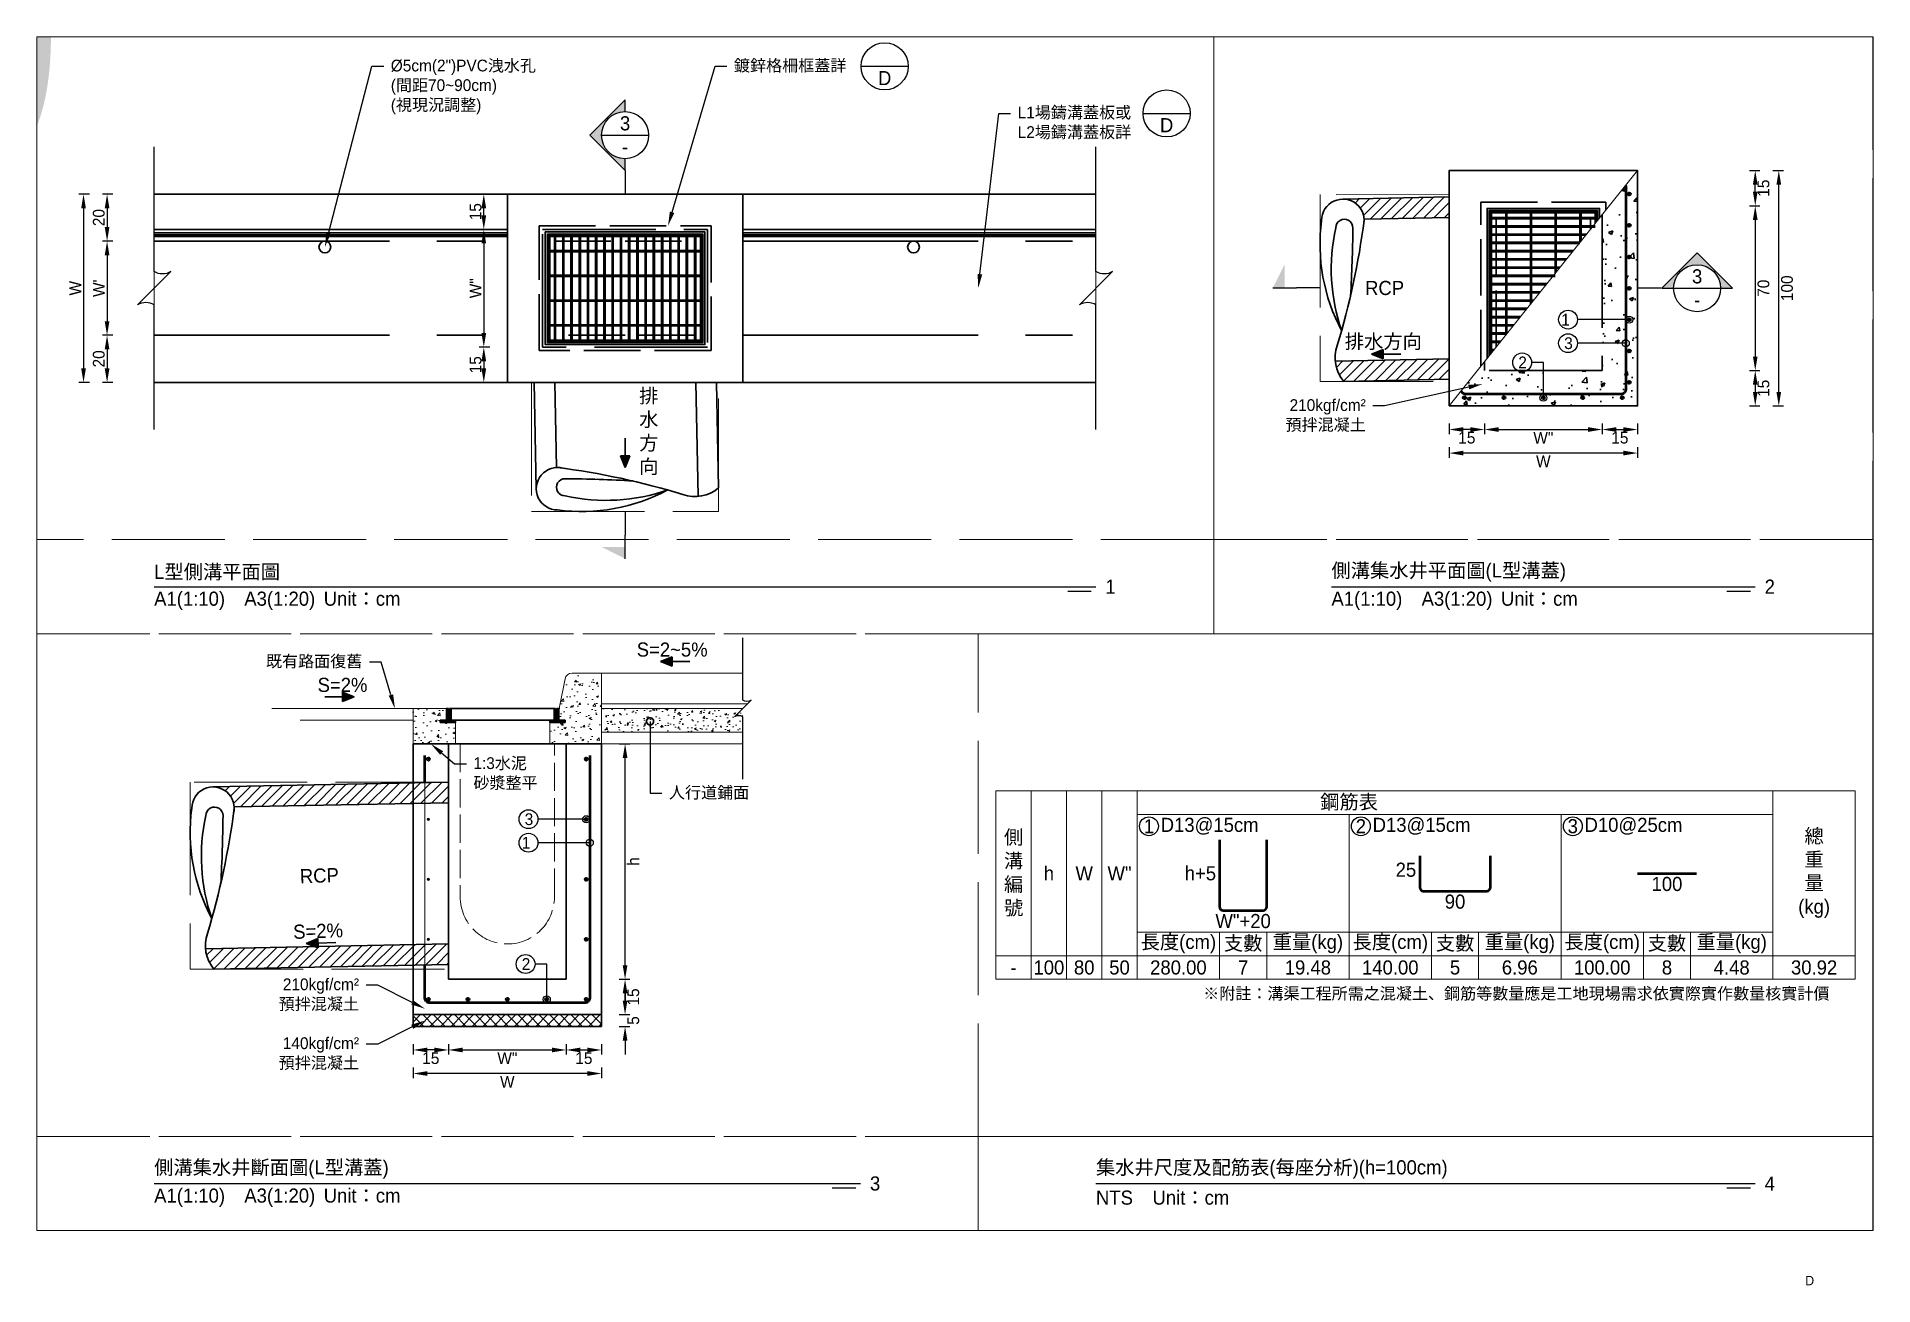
# Paper-space layout 'A3' of a CAD drawing. Extents: x 15 to 405, y 17 to 282.
# The model-space entities are those that its viewports show. They can reach past a viewport. Long polylines and large blocks are cut down to what shows.
import ezdxf
from ezdxf import colors
from ezdxf.entities.mleader import LeaderData, LeaderLine
from ezdxf.math import Vec2, Vec3

# ---------------------------------------------------------------- set-up
doc = ezdxf.new("R2010")
doc.units = 0
doc.header["$MEASUREMENT"] = 0
for name, pattern in [('ACAD_ISO02W100', [15, 12, -3]), ('CENTERX2', [4, 2.5, -0.5, 0.5, -0.5]), ('HIDDEN', [0.375, 0.25, -0.125])]:
    doc.linetypes.add(name, pattern=pattern)
for name, color, linetype, lineweight in [('一、1.基本-圖框', 7, 'Continuous', 20), ('二、1.繪圖-既有設施', 8, 'Continuous', 20), ('二、2.繪圖-施作項目', 181, 'Continuous', 30), ('二、3.繪圖-排水流向', 170, 'Continuous', 30), ('二、4.繪圖-設計鋪面', 40, 'Continuous', 20), ('二、5.繪圖-鋼筋', 60, 'Continuous', 50), ('二、6.繪圖-其他施作項目', 35, 'Continuous', 30)]:
    doc.layers.add(name, color=color, linetype=linetype, lineweight=lineweight)
doc.layers.add('一、4.基本-隱藏', color=9, linetype='ACAD_ISO02W100', lineweight=20, plot=False)
doc.layers.add('三、1.文字-說明文字', color=2, linetype='Continuous')
doc.layers.add('三、3.文字-註解文字', color=2, linetype='Continuous')
doc.styles.add('次圖名(詳圖)', font='MS PGothic.ttf', dxfattribs={"height": 6})
doc.styles.add('註解文字', font='MS PGothic.ttf', dxfattribs={"height": 3})
doc.styles.add('註解文字(詳圖)', font='MS PGothic.ttf', dxfattribs={"height": 5})
doc.dimstyles.new('註解文字(詳圖)', dxfattribs={"dimtxt": 5, "dimasz": 6, "dimexe": 2, "dimexo": 5, "dimgap": 1, "dimtad": 2, "dimzin": 0, "dimdsep": 46, "dimtxsty": '註解文字(詳圖)', "dimcen": 0.1, "dimclrd": 144, "dimclre": 144, "dimclrt": 256, "dimadec": 0, "dimazin": 0, "dimtfac": 1, "dimtofl": 0, "dimtmove": 0, "dimatfit": 3, "dimfxlon": 1, "dimtolj": 1, "dimtzin": 0, "dimlwd": -1, "dimlwe": -1, "dimarcsym": 1})
pattern_1 = [(135, (-343.6543, -1312.1108), (-2.65165, -2.65165), []), (135, (-343.6543, -1311.227), (-2.65165, -2.65165), []), (135, (-343.6543, -1310.343), (-2.65165, -2.65165), []), (135, (-343.6543, -1309.459), (-2.65165, -2.65165), [])]
pattern_2 = [(45, (-1735.3608, 96.9043), (-2.65165, 2.65165), []), (45, (-1734.477, 96.9043), (-2.65165, 2.65165), []), (45, (-1733.593, 96.9043), (-2.65165, 2.65165), []), (45, (-1732.709, 96.9043), (-2.65165, 2.65165), [])]

psp = doc.layouts.new('A3')

# ---------------------------------------------------------------- texts
at = {"layer": '一、1.基本-圖框', "insert": (391.75, 17.875), "char_height": 2, "attachment_point": 5, "style": '註解文字'}
psp.add_mtext_dynamic_manual_height_columns('D', width=7.40984, gutter_width=15, heights=[0], dxfattribs=at)

msp = doc.modelspace()

# ---------------------------------------------------------------- texts
at = {"layer": '一、1.基本-圖框', "char_height": 6, "attachment_point": 5, "style": '註解文字(詳圖)'}
for s, width, insert in [('{\\fMS PGothic|b0|i0|c128|p34;鋼筋表}', 94.24964, (-222.5, -325.25)), ('側溝編號', 12.98354, (-365, -355.25)), ('{\\fMS PGothic|b0|i0|c128|p34;總重量(kg)}', 6, (-25, -355.25)), ('{\\fMS PGothic|b0|i0|c128|p34;h}', 12.98354, (-350, -355.25)), ('{\\fMS PGothic|b0|i0|c128|p34;W}', 22.32258, (-335, -355.25)), ('W{\\fMS PGothic|b0|i0|c128|p34;"}', 22.32258, (-320, -355.25)), ('{\\fMS PGothic|b0|i0|c128|p34;長度(cm)}', 35.02324, (-295, -385.25)), ('{\\fMS PGothic|b0|i0|c128|p34;支數}', 19.27354, (-267.5, -385.25)), ('{\\fMS PGothic|b0|i0|c128|p34;重量(kg)}', 30.27214, (-240, -385.25)), ('{\\fMS PGothic|b0|i0|c128|p34;長度(cm)}', 35.02324, (-205, -385.25)), ('{\\fMS PGothic|b0|i0|c128|p34;支數}', 19.27354, (-177.5, -385.25)), ('{\\fMS PGothic|b0|i0|c128|p34;重量(kg)}', 30.27214, (-150, -385.25)), ('{\\fMS PGothic|b0|i0|c128|p34;長度(cm)}', 35.02324, (-115, -385.25)), ('{\\fMS PGothic|b0|i0|c128|p34;支數}', 19.27354, (-87.5, -385.25)), ('{\\fMS PGothic|b0|i0|c128|p34;重量(kg)}', 30.27214, (-60, -385.25))]:
    msp.add_mtext_dynamic_manual_height_columns(s, width=width, gutter_width=30, heights=[0], dxfattribs=dict(at, insert=insert))
at = {"layer": '一、4.基本-隱藏', "insert": (-855, 200), "char_height": 120, "attachment_point": 5, "style": '次圖名(詳圖)'}
msp.add_mtext_dynamic_manual_height_columns('{\\fMS PGothic|b0|i0|c128|p34;W}"{\\fMS PGothic|b0|i0|c128|p34;=}5{\\fMS PGothic|b0|i0|c128|p34;0，h=100、80}', width=698.49542, gutter_width=30, heights=[0], dxfattribs=at)
at = {"layer": '三、1.文字-說明文字', "char_height": 6, "attachment_point": 5, "style": '註解文字(詳圖)'}
for s, width, insert in [('{\\fMS PGothic|b0|i0|c128|p34;D}', 12.5857, (-419.75, -17.5)), ('{\\fMS PGothic|b0|i0|c128|p34;D}', 12.5857, (-300, -37.5)), ('排水方向', 33.65089, (-207.988, -129.699)), ('{\\fMS PGothic|b0|i0|c128|p34;排水方向}', 6, (-519.928, -167.802))]:
    msp.add_mtext_dynamic_manual_height_columns(s, width=width, gutter_width=30, heights=[0], dxfattribs=dict(at, insert=insert))
at = {"layer": '三、1.文字-說明文字', "linetype": 'ACAD_ISO02W100', "ltscale": 0.25, "insert": (-207.426, -106.676), "char_height": 6, "attachment_point": 5, "style": '次圖名(詳圖)'}
msp.add_mtext_dynamic_manual_height_columns('RCP', width=5.20703, gutter_width=30, heights=[0], dxfattribs=at)
at = {"layer": '三、1.文字-說明文字', "linetype": 'ACAD_ISO02W100', "ltscale": 0.25, "insert": (-659.852, -356.234), "char_height": 6, "attachment_point": 5, "rotation": 2, "style": '次圖名(詳圖)'}
msp.add_mtext_dynamic_manual_height_columns('{\\fMS PGothic|b0|i0|c128|p34;RCP}', width=11.08004, gutter_width=30, heights=[0], dxfattribs=at)
at = {"layer": '三、3.文字-註解文字', "char_height": 6}
for s, width, gutter_width, insert, attachment_point, style in [('3', 6.60394, 25, (-530, -36.75), 5, '註解文字(詳圖)'), ('-', 6.60394, 25, (-530, -46.75), 5, '註解文字(詳圖)'), ('3', 6.60394, 25, (-74.693, -101.75), 5, '註解文字(詳圖)'), ('-', 6.60394, 25, (-74.693, -111.75), 5, '註解文字(詳圖)'), ('L型側溝平面圖', 131.94411, 15, (-730, -227.5), 4, '次圖名(詳圖)'), ('側溝集水井平面圖(L型溝蓋)', 131.94411, 15, (-230, -227.5), 4, '次圖名(詳圖)'), ('1', 3, 15, (-326, -233.5), 4, '次圖名(詳圖)'), ('2', 3, 15, (-46, -233.5), 4, '次圖名(詳圖)'), ('A1(1:10)\u3000A3(1:20){\\fMS PGothic|b0|i0|c128|p34;^IUnit：cm}', 136.03259, 15, (-730, -239.5), 4, '次圖名(詳圖)'), ('A1(1:10)\u3000A3(1:20){\\fMS PGothic|b0|i0|c128|p34;^IUnit：cm}', 136.03259, 15, (-230, -239.5), 4, '次圖名(詳圖)'), ('1', 8.38231, 30, (-307.5, -335.25), 5, '註解文字(詳圖)'), ('D13@15cm', 6.06582, 30, (-302.5, -335.25), 4, '註解文字(詳圖)'), ('2', 8.38231, 30, (-217.5, -335.25), 5, '註解文字(詳圖)'), ('{\\fMS PGothic|b0|i0|c128|p34;D1}3{\\fMS PGothic|b0|i0|c128|p34;@}1{\\fMS PGothic|b0|i0|c128|p34;5cm}', 6.06582, 30, (-212.5, -335.25), 4, '註解文字(詳圖)'), ('3', 8.38231, 30, (-127.5, -335.25), 5, '註解文字(詳圖)'), ('{\\fMS PGothic|b0|i0|c128|p34;D1}0{\\fMS PGothic|b0|i0|c128|p34;@}25{\\fMS PGothic|b0|i0|c128|p34;cm}', 6.06582, 30, (-122.5, -335.25), 4, '註解文字(詳圖)'), ('-', 9.06048, 30, (-365, -395.25), 5, '註解文字(詳圖)'), ('100', 9.06048, 30, (-350, -395.25), 5, '註解文字(詳圖)'), ('80', 9.06048, 30, (-335, -395.25), 5, '註解文字(詳圖)'), ('50', 9.06048, 30, (-320, -395.25), 5, '註解文字(詳圖)'), ('280.00', 9.06048, 30, (-295, -395.25), 5, '註解文字(詳圖)'), ('7', 9.06048, 30, (-267.5, -395.25), 5, '註解文字(詳圖)'), ('19.48', 9.06048, 30, (-240, -395.25), 5, '註解文字(詳圖)'), ('{\\fMS PGothic|b0|i0|c128|p34;1}4{\\fMS PGothic|b0|i0|c128|p34;0.00}', 9.06048, 30, (-205, -395.25), 5, '註解文字(詳圖)'), ('5', 9.06048, 30, (-177.5, -395.25), 5, '註解文字(詳圖)'), ('6.96', 9.06048, 30, (-150, -395.25), 5, '註解文字(詳圖)'), ('{\\fMS PGothic|b0|i0|c128|p34;100}.00', 9.06048, 30, (-115, -395.25), 5, '註解文字(詳圖)'), ('8', 9.06048, 30, (-87.5, -395.25), 5, '註解文字(詳圖)'), ('4.48', 9.06048, 30, (-60, -395.25), 5, '註解文字(詳圖)'), ('30.92', 9.06048, 30, (-25, -395.25), 5, '註解文字(詳圖)'), ('{\\fMS PGothic|b0|i0|c128|p34;側溝}集水井{\\fMS PGothic|b0|i0|c128|p34;斷面圖(L型溝蓋)}', 131.94411, 15, (-730, -481), 4, '次圖名(詳圖)'), ('{\\fMS PGothic|b0|i0|c128|p34;集水井尺度及配筋表}(每座分析){\\fMS PGothic|b0|i0|c128|p34;(h=100cm)}', 158.98104, 15, (-330, -481), 4, '次圖名(詳圖)'), ('A1(1:10)\u3000A3(1:20){\\fMS PGothic|b0|i0|c128|p34;^IUnit：cm}', 136.03259, 15, (-730, -493), 4, '次圖名(詳圖)'), ('3', 3, 15, (-426, -487), 4, '次圖名(詳圖)'), ('NTS{\\fMS PGothic|b0|i0|c128|p34;^IUnit：cm}', 136.03259, 15, (-330, -493), 4, '次圖名(詳圖)'), ('4', 3, 15, (-46, -487), 4, '次圖名(詳圖)')]:
    msp.add_mtext_dynamic_manual_height_columns(s, width=width, gutter_width=gutter_width, heights=[0], dxfattribs=dict(at, insert=insert, attachment_point=attachment_point, style=style))
at = {"layer": '三、3.文字-註解文字', "ltscale": 0.25, "insert": (-284.471, -403.766), "char_height": 5, "attachment_point": 1, "style": '註解文字(詳圖)'}
msp.add_mtext_dynamic_manual_height_columns('{\\fMS PGothic|b0|i0|c128|p34;※附註：溝渠工程所需之混凝土、鋼筋等數量應是工地現場需求依實際實作數量核實計價}', width=277.93933, gutter_width=30, heights=[0], dxfattribs=at)
at = {"layer": '二、3.繪圖-排水流向', "char_height": 6, "attachment_point": 5, "style": '註解文字(詳圖)'}
for s, insert in [('{\\fMS PGothic|b0|i0|c128|p34;S=2~5%}', (-510, -260.25)), ('{\\fMS PGothic|b0|i0|c128|p34;S=2%}', (-650, -275.25))]:
    msp.add_mtext_dynamic_manual_height_columns(s, width=10.17412, gutter_width=30, heights=[0], dxfattribs=dict(at, insert=insert))
at = {"layer": '二、3.繪圖-排水流向', "insert": (-660.396, -379.784), "char_height": 6, "attachment_point": 5, "rotation": 2, "style": '註解文字(詳圖)'}
msp.add_mtext_dynamic_manual_height_columns('{\\fMS PGothic|b0|i0|c128|p34;S=2%}', width=10.17412, gutter_width=30, heights=[0], dxfattribs=at)
at = {"layer": '二、5.繪圖-鋼筋', "char_height": 6, "style": '註解文字(詳圖)'}
for s, width, insert, attachment_point in [('25', 8.87231, (-194, -353.75), 6), ('{\\fMS PGothic|b0|i0|c128|p34;h+}5', 8.87231, (-279, -355.25), 6), ('100', 3.56631, (-87.5, -356.75), 2), ('90', 3.56631, (-177.5, -364.25), 2), ('{\\fMS PGothic|b0|i0|c128|p34;W}"+2{\\fMS PGothic|b0|i0|c128|p34;0}', 3.56631, (-267.5, -372.5), 2)]:
    msp.add_mtext_dynamic_manual_height_columns(s, width=width, gutter_width=30, heights=[0], dxfattribs=dict(at, insert=insert, attachment_point=attachment_point))

# ---------------------------------------------------------------- blocks, each defined once
blk = doc.blocks.new('*D80')
at = {"layer": 'Defpoints', "color": 0, "transparency": 16777216}
for p in [(-730, -66.75), (-750, -86.75), (-730, -86.75)]:
    blk.add_point(p, dxfattribs=at)
at = {"layer": '三、3.文字-註解文字', "color": 144, "transparency": 16777216}
for p, q in [((-747.5, -66.75), (-752, -66.75)), ((-750, -72.75), (-750, -80.75)), ((-747.5, -86.75), (-752, -86.75))]:
    blk.add_line(p, q, dxfattribs=at)
for points in [[(-751, -72.75), (-749, -72.75), (-750, -66.75)], [(-751, -80.75), (-749, -80.75), (-750, -86.75)]]:
    blk.add_solid(points, dxfattribs=at)
at = {"layer": '三、3.文字-註解文字', "transparency": 16777216, "insert": (-753.5, -76.75), "char_height": 5, "attachment_point": 5, "rotation": 90, "style": '註解文字(詳圖)'}
blk.add_mtext('\\A1;20', dxfattribs=at)
blk = doc.blocks.new('*D81')
at = {"layer": 'Defpoints', "color": 0, "transparency": 16777216}
for p in [(-730, -86.75), (-750, -126.75), (-730, -126.75)]:
    blk.add_point(p, dxfattribs=at)
at = {"layer": '三、3.文字-註解文字', "color": 144, "transparency": 16777216}
for p, q in [((-747.5, -86.75), (-752, -86.75)), ((-750, -92.75), (-750, -120.75)), ((-747.5, -126.75), (-752, -126.75))]:
    blk.add_line(p, q, dxfattribs=at)
for points in [[(-751, -92.75), (-749, -92.75), (-750, -86.75)], [(-751, -120.75), (-749, -120.75), (-750, -126.75)]]:
    blk.add_solid(points, dxfattribs=at)
at = {"layer": '三、3.文字-註解文字', "transparency": 16777216, "insert": (-753.5, -106.75), "char_height": 5, "attachment_point": 5, "rotation": 90, "style": '註解文字(詳圖)'}
blk.add_mtext("\\A1;W'", dxfattribs=at)
blk = doc.blocks.new('*D82')
at = {"layer": 'Defpoints', "color": 0, "transparency": 16777216}
for p in [(-730, -126.75), (-750, -146.75), (-730, -146.75)]:
    blk.add_point(p, dxfattribs=at)
at = {"layer": '三、3.文字-註解文字', "color": 144, "transparency": 16777216}
for p, q in [((-747.5, -126.75), (-752, -126.75)), ((-750, -132.75), (-750, -140.75)), ((-747.5, -146.75), (-752, -146.75))]:
    blk.add_line(p, q, dxfattribs=at)
for points in [[(-751, -132.75), (-749, -132.75), (-750, -126.75)], [(-751, -140.75), (-749, -140.75), (-750, -146.75)]]:
    blk.add_solid(points, dxfattribs=at)
at = {"layer": '三、3.文字-註解文字', "transparency": 16777216, "insert": (-753.5, -136.75), "char_height": 5, "attachment_point": 5, "rotation": 90, "style": '註解文字(詳圖)'}
blk.add_mtext('\\A1;20', dxfattribs=at)
blk = doc.blocks.new('*D83')
at = {"layer": 'Defpoints', "color": 0, "linetype": 'ACAD_ISO02W100', "ltscale": 0.25, "transparency": 16777216}
for p in [(-115, -141.75), (-100, -156.75), (-100, -166.75)]:
    blk.add_point(p, dxfattribs=at)
at = {"layer": '三、1.文字-說明文字', "color": 144, "ltscale": 0.25, "transparency": 16777216}
for p, q in [((-115, -164.25), (-115, -168.75)), ((-109, -166.75), (-106, -166.75)), ((-100, -164.25), (-100, -168.75))]:
    blk.add_line(p, q, dxfattribs=at)
at = {"layer": '三、1.文字-說明文字', "color": 144, "linetype": 'ACAD_ISO02W100', "ltscale": 0.25, "transparency": 16777216}
for points in [[(-109, -165.75), (-109, -167.75), (-115, -166.75)], [(-106, -165.75), (-106, -167.75), (-100, -166.75)]]:
    blk.add_solid(points, dxfattribs=at)
at = {"layer": '三、1.文字-說明文字', "linetype": 'ACAD_ISO02W100', "ltscale": 0.25, "transparency": 16777216, "insert": (-107.5, -170.25), "char_height": 5, "attachment_point": 5, "style": '註解文字(詳圖)'}
blk.add_mtext('\\A1;15', dxfattribs=at)
blk = doc.blocks.new('*D84')
at = {"layer": 'Defpoints', "color": 0, "linetype": 'ACAD_ISO02W100', "ltscale": 0.25, "transparency": 16777216}
for p in [(-165, -141.75), (-180, -156.75), (-180, -166.75)]:
    blk.add_point(p, dxfattribs=at)
at = {"layer": '三、1.文字-說明文字', "color": 144, "ltscale": 0.25, "transparency": 16777216}
for p, q in [((-180, -164.25), (-180, -168.75)), ((-171, -166.75), (-174, -166.75)), ((-165, -164.25), (-165, -168.75))]:
    blk.add_line(p, q, dxfattribs=at)
at = {"layer": '三、1.文字-說明文字', "color": 144, "linetype": 'ACAD_ISO02W100', "ltscale": 0.25, "transparency": 16777216}
for points in [[(-174, -165.75), (-174, -167.75), (-180, -166.75)], [(-171, -165.75), (-171, -167.75), (-165, -166.75)]]:
    blk.add_solid(points, dxfattribs=at)
at = {"layer": '三、1.文字-說明文字', "linetype": 'ACAD_ISO02W100', "ltscale": 0.25, "transparency": 16777216, "insert": (-172.5, -170.25), "char_height": 5, "attachment_point": 5, "style": '註解文字(詳圖)'}
blk.add_mtext('\\A1;15', dxfattribs=at)
blk = doc.blocks.new('*D85')
at = {"layer": 'Defpoints', "color": 0, "linetype": 'ACAD_ISO02W100', "ltscale": 0.25, "transparency": 16777216}
for p in [(-165, -141.75), (-115, -141.75), (-115, -166.75)]:
    blk.add_point(p, dxfattribs=at)
at = {"layer": '三、1.文字-說明文字', "color": 144, "ltscale": 0.25, "transparency": 16777216}
for p, q in [((-165, -164.25), (-165, -168.75)), ((-159, -166.75), (-121, -166.75)), ((-115, -164.25), (-115, -168.75))]:
    blk.add_line(p, q, dxfattribs=at)
at = {"layer": '三、1.文字-說明文字', "color": 144, "linetype": 'ACAD_ISO02W100', "ltscale": 0.25, "transparency": 16777216}
for points in [[(-159, -165.75), (-159, -167.75), (-165, -166.75)], [(-121, -165.75), (-121, -167.75), (-115, -166.75)]]:
    blk.add_solid(points, dxfattribs=at)
at = {"layer": '三、1.文字-說明文字', "linetype": 'ACAD_ISO02W100', "ltscale": 0.25, "transparency": 16777216, "insert": (-140, -170.25), "char_height": 5, "attachment_point": 5, "style": '註解文字(詳圖)'}
blk.add_mtext('\\A1;W{\\fMS PGothic|b0|i0|c128|p34;"}', dxfattribs=at)
blk = doc.blocks.new('排水流向')
at = {"layer": '二、3.繪圖-排水流向'}
h = blk.add_hatch(color=256, dxfattribs=at)
h.dxf.hatch_style = 1
h.paths.add_polyline_path([(0, 1), (0, -1), (2.5, 0)])
for points in [[(-3.75, 0), (0, 0)], [(0, 1), (0, -1)], [(2.5, 0), (0, 1)], [(2.5, 0), (0, -1)]]:
    blk.add_lwpolyline(points, dxfattribs=at)
blk = doc.blocks.new('_DotSmall')
at = {"color": 0, "linetype": 'ByBlock', "const_width": 0.5}
blk.add_lwpolyline([(-0.0625, 0, 1), (0.0625, 0, 1)], format="xyb", close=True, dxfattribs=at)
blk = doc.blocks.new('_Small')
at = {"color": 0, "linetype": 'ByBlock', "lineweight": -2}
blk.add_circle((0, 0), 0.25, dxfattribs=at)
blk = doc.blocks.new('*D86')
at = {"layer": 'Defpoints', "color": 0, "ltscale": 0.25, "transparency": 16777216}
for p in [(-115, -56.75), (-50, -56.75), (-115, -71.75)]:
    blk.add_point(p, dxfattribs=at)
at = {"layer": '三、1.文字-說明文字', "color": 144, "ltscale": 0.25, "transparency": 16777216}
for p, q in [((-52.5, -56.75), (-48, -56.75)), ((-50, -65.75), (-50, -62.75)), ((-52.5, -71.75), (-48, -71.75))]:
    blk.add_line(p, q, dxfattribs=at)
for points in [[(-51, -62.75), (-49, -62.75), (-50, -56.75)], [(-51, -65.75), (-49, -65.75), (-50, -71.75)]]:
    blk.add_solid(points, dxfattribs=at)
at = {"layer": '三、1.文字-說明文字', "ltscale": 0.25, "transparency": 16777216, "insert": (-46.5, -64.25), "char_height": 5, "attachment_point": 5, "rotation": 90, "style": '註解文字(詳圖)'}
blk.add_mtext('\\A1;15', dxfattribs=at)
blk = doc.blocks.new('*D87')
at = {"layer": 'Defpoints', "color": 0, "ltscale": 0.25, "transparency": 16777216}
for p in [(-115, -71.75), (-115, -141.75), (-50, -141.75)]:
    blk.add_point(p, dxfattribs=at)
at = {"layer": '三、1.文字-說明文字', "color": 144, "ltscale": 0.25, "transparency": 16777216}
for p, q in [((-52.5, -71.75), (-48, -71.75)), ((-50, -77.75), (-50, -135.75)), ((-52.5, -141.75), (-48, -141.75))]:
    blk.add_line(p, q, dxfattribs=at)
for points in [[(-51, -77.75), (-49, -77.75), (-50, -71.75)], [(-51, -135.75), (-49, -135.75), (-50, -141.75)]]:
    blk.add_solid(points, dxfattribs=at)
at = {"layer": '三、1.文字-說明文字', "ltscale": 0.25, "transparency": 16777216, "insert": (-46.5, -106.75), "char_height": 5, "attachment_point": 5, "rotation": 90, "style": '註解文字(詳圖)'}
blk.add_mtext('\\A1;70', dxfattribs=at)
blk = doc.blocks.new('*D88')
at = {"layer": 'Defpoints', "color": 0, "ltscale": 0.25, "transparency": 16777216}
for p in [(-115, -141.75), (-115, -156.75), (-50, -156.75)]:
    blk.add_point(p, dxfattribs=at)
at = {"layer": '三、1.文字-說明文字', "color": 144, "ltscale": 0.25, "transparency": 16777216}
for p, q in [((-52.5, -141.75), (-48, -141.75)), ((-50, -147.75), (-50, -150.75)), ((-52.5, -156.75), (-48, -156.75))]:
    blk.add_line(p, q, dxfattribs=at)
for points in [[(-51, -147.75), (-49, -147.75), (-50, -141.75)], [(-51, -150.75), (-49, -150.75), (-50, -156.75)]]:
    blk.add_solid(points, dxfattribs=at)
at = {"layer": '三、1.文字-說明文字', "ltscale": 0.25, "transparency": 16777216, "insert": (-46.5, -149.25), "char_height": 5, "attachment_point": 5, "rotation": 90, "style": '註解文字(詳圖)'}
blk.add_mtext('\\A1;15', dxfattribs=at)
blk = doc.blocks.new('*D89')
at = {"layer": 'Defpoints', "color": 0, "ltscale": 0.25, "transparency": 16777216}
for p in [(-100, -56.75), (-40, -56.75), (-100, -156.75)]:
    blk.add_point(p, dxfattribs=at)
at = {"layer": '三、1.文字-說明文字', "color": 144, "ltscale": 0.25, "transparency": 16777216}
for p, q in [((-42.5, -56.75), (-38, -56.75)), ((-40, -150.75), (-40, -62.75)), ((-42.5, -156.75), (-38, -156.75))]:
    blk.add_line(p, q, dxfattribs=at)
for points in [[(-41, -62.75), (-39, -62.75), (-40, -56.75)], [(-41, -150.75), (-39, -150.75), (-40, -156.75)]]:
    blk.add_solid(points, dxfattribs=at)
at = {"layer": '三、1.文字-說明文字', "ltscale": 0.25, "transparency": 16777216, "insert": (-36.5, -106.75), "char_height": 5, "attachment_point": 5, "rotation": 90, "style": '註解文字(詳圖)'}
blk.add_mtext('\\A1;100', dxfattribs=at)
blk = doc.blocks.new('*D90')
at = {"layer": 'Defpoints', "color": 0, "ltscale": 0.25, "transparency": 16777216}
for p in [(-180, -156.75), (-100, -156.75), (-180, -176.75)]:
    blk.add_point(p, dxfattribs=at)
at = {"layer": '三、1.文字-說明文字', "color": 144, "ltscale": 0.25, "transparency": 16777216}
for p, q in [((-180, -174.25), (-180, -178.75)), ((-106, -176.75), (-174, -176.75)), ((-100, -174.25), (-100, -178.75))]:
    blk.add_line(p, q, dxfattribs=at)
for points in [[(-174, -175.75), (-174, -177.75), (-180, -176.75)], [(-106, -175.75), (-106, -177.75), (-100, -176.75)]]:
    blk.add_solid(points, dxfattribs=at)
at = {"layer": '三、1.文字-說明文字', "ltscale": 0.25, "transparency": 16777216, "insert": (-140, -180.25), "char_height": 5, "attachment_point": 5, "style": '註解文字(詳圖)'}
blk.add_mtext('\\A1;{\\fMS PGothic|b0|i0|c128|p34;W}', dxfattribs=at)
blk = doc.blocks.new('*D91')
at = {"layer": 'Defpoints', "color": 0, "transparency": 16777216}
for p in [(-580, -300.25), (-530, -300.25), (-580, -400.25)]:
    blk.add_point(p, dxfattribs=at)
at = {"layer": '三、3.文字-註解文字', "color": 144, "transparency": 16777216}
for p, q in [((-532.5, -300.25), (-528, -300.25)), ((-530, -394.25), (-530, -306.25)), ((-532.5, -400.25), (-528, -400.25))]:
    blk.add_line(p, q, dxfattribs=at)
for points in [[(-531, -306.25), (-529, -306.25), (-530, -300.25)], [(-531, -394.25), (-529, -394.25), (-530, -400.25)]]:
    blk.add_solid(points, dxfattribs=at)
at = {"layer": '三、3.文字-註解文字', "transparency": 16777216, "insert": (-526.5, -350.25), "char_height": 5, "attachment_point": 5, "rotation": 90, "style": '註解文字(詳圖)'}
blk.add_mtext('\\A1;h', dxfattribs=at)
blk = doc.blocks.new('*D92')
at = {"layer": 'Defpoints', "color": 0, "transparency": 16777216}
for p in [(-580, -400.25), (-580, -415.25), (-530, -415.25)]:
    blk.add_point(p, dxfattribs=at)
at = {"layer": '三、3.文字-註解文字', "color": 144, "transparency": 16777216}
for p, q in [((-532.5, -400.25), (-528, -400.25)), ((-530, -406.25), (-530, -409.25)), ((-532.5, -415.25), (-528, -415.25))]:
    blk.add_line(p, q, dxfattribs=at)
for points in [[(-531, -406.25), (-529, -406.25), (-530, -400.25)], [(-531, -409.25), (-529, -409.25), (-530, -415.25)]]:
    blk.add_solid(points, dxfattribs=at)
at = {"layer": '三、3.文字-註解文字', "transparency": 16777216, "insert": (-526.5, -407.75), "char_height": 5, "attachment_point": 5, "rotation": 90, "style": '註解文字(詳圖)'}
blk.add_mtext('\\A1;15', dxfattribs=at)
blk = doc.blocks.new('*D93')
at = {"layer": 'Defpoints', "color": 0, "transparency": 16777216}
for p in [(-580, -415.25), (-580, -420.25), (-530, -420.25)]:
    blk.add_point(p, dxfattribs=at)
at = {"layer": '三、3.文字-註解文字', "color": 144, "transparency": 16777216}
for p, q in [((-530, -409.25), (-530, -403.25)), ((-532.5, -415.25), (-528, -415.25)), ((-532.5, -420.25), (-528, -420.25)), ((-530, -426.25), (-530, -432.25))]:
    blk.add_line(p, q, dxfattribs=at)
for points in [[(-531, -409.25), (-529, -409.25), (-530, -415.25)], [(-531, -426.25), (-529, -426.25), (-530, -420.25)]]:
    blk.add_solid(points, dxfattribs=at)
at = {"layer": '三、3.文字-註解文字', "transparency": 16777216, "insert": (-526.5, -417.75), "char_height": 5, "attachment_point": 5, "rotation": 90, "style": '註解文字(詳圖)'}
blk.add_mtext('\\A1;5', dxfattribs=at)
blk = doc.blocks.new('*D94')
at = {"layer": 'Defpoints', "color": 0, "linetype": 'ACAD_ISO02W100', "ltscale": 0.25, "transparency": 16777216}
for p in [(-555, -405.25), (-540, -420.25), (-540, -430.25)]:
    blk.add_point(p, dxfattribs=at)
at = {"layer": '三、1.文字-說明文字', "color": 144, "ltscale": 0.25, "transparency": 16777216}
for p, q in [((-555, -427.75), (-555, -432.25)), ((-540, -427.75), (-540, -432.25)), ((-549, -430.25), (-546, -430.25))]:
    blk.add_line(p, q, dxfattribs=at)
at = {"layer": '三、1.文字-說明文字', "color": 144, "linetype": 'ACAD_ISO02W100', "ltscale": 0.25, "transparency": 16777216}
for points in [[(-549, -429.25), (-549, -431.25), (-555, -430.25)], [(-546, -429.25), (-546, -431.25), (-540, -430.25)]]:
    blk.add_solid(points, dxfattribs=at)
at = {"layer": '三、1.文字-說明文字', "linetype": 'ACAD_ISO02W100', "ltscale": 0.25, "transparency": 16777216, "insert": (-547.5, -433.75), "char_height": 5, "attachment_point": 5, "style": '註解文字(詳圖)'}
blk.add_mtext('\\A1;15', dxfattribs=at)
blk = doc.blocks.new('*D95')
at = {"layer": 'Defpoints', "color": 0, "linetype": 'ACAD_ISO02W100', "ltscale": 0.25, "transparency": 16777216}
for p in [(-605, -405.25), (-620, -420.25), (-620, -430.25)]:
    blk.add_point(p, dxfattribs=at)
at = {"layer": '三、1.文字-說明文字', "color": 144, "ltscale": 0.25, "transparency": 16777216}
for p, q in [((-620, -427.75), (-620, -432.25)), ((-605, -427.75), (-605, -432.25)), ((-611, -430.25), (-614, -430.25))]:
    blk.add_line(p, q, dxfattribs=at)
at = {"layer": '三、1.文字-說明文字', "color": 144, "linetype": 'ACAD_ISO02W100', "ltscale": 0.25, "transparency": 16777216}
for points in [[(-614, -429.25), (-614, -431.25), (-620, -430.25)], [(-611, -429.25), (-611, -431.25), (-605, -430.25)]]:
    blk.add_solid(points, dxfattribs=at)
at = {"layer": '三、1.文字-說明文字', "linetype": 'ACAD_ISO02W100', "ltscale": 0.25, "transparency": 16777216, "insert": (-612.5, -433.75), "char_height": 5, "attachment_point": 5, "style": '註解文字(詳圖)'}
blk.add_mtext('\\A1;15', dxfattribs=at)
blk = doc.blocks.new('*D96')
at = {"layer": 'Defpoints', "color": 0, "linetype": 'ACAD_ISO02W100', "ltscale": 0.25, "transparency": 16777216}
for p in [(-605, -405.25), (-555, -405.25), (-555, -430.25)]:
    blk.add_point(p, dxfattribs=at)
at = {"layer": '三、1.文字-說明文字', "color": 144, "ltscale": 0.25, "transparency": 16777216}
for p, q in [((-605, -427.75), (-605, -432.25)), ((-555, -427.75), (-555, -432.25)), ((-599, -430.25), (-561, -430.25))]:
    blk.add_line(p, q, dxfattribs=at)
at = {"layer": '三、1.文字-說明文字', "color": 144, "linetype": 'ACAD_ISO02W100', "ltscale": 0.25, "transparency": 16777216}
for points in [[(-599, -429.25), (-599, -431.25), (-605, -430.25)], [(-561, -429.25), (-561, -431.25), (-555, -430.25)]]:
    blk.add_solid(points, dxfattribs=at)
at = {"layer": '三、1.文字-說明文字', "linetype": 'ACAD_ISO02W100', "ltscale": 0.25, "transparency": 16777216, "insert": (-580, -433.75), "char_height": 5, "attachment_point": 5, "style": '註解文字(詳圖)'}
blk.add_mtext('\\A1;W{\\fMS PGothic|b0|i0|c128|p34;"}', dxfattribs=at)
blk = doc.blocks.new('*D97')
at = {"layer": 'Defpoints', "color": 0, "ltscale": 0.25, "transparency": 16777216}
for p in [(-620, -420.25), (-540, -420.25), (-620, -440.25)]:
    blk.add_point(p, dxfattribs=at)
at = {"layer": '三、1.文字-說明文字', "color": 144, "ltscale": 0.25, "transparency": 16777216}
for p, q in [((-620, -437.75), (-620, -442.25)), ((-546, -440.25), (-614, -440.25)), ((-540, -437.75), (-540, -442.25))]:
    blk.add_line(p, q, dxfattribs=at)
for points in [[(-614, -439.25), (-614, -441.25), (-620, -440.25)], [(-546, -439.25), (-546, -441.25), (-540, -440.25)]]:
    blk.add_solid(points, dxfattribs=at)
at = {"layer": '三、1.文字-說明文字', "ltscale": 0.25, "transparency": 16777216, "insert": (-580, -443.75), "char_height": 5, "attachment_point": 5, "style": '註解文字(詳圖)'}
blk.add_mtext('\\A1;{\\fMS PGothic|b0|i0|c128|p34;W}', dxfattribs=at)
blk = doc.blocks.new('*D290')
at = {"layer": 'Defpoints', "color": 0, "ltscale": 0.25, "transparency": 16777216}
for p in [(-565, -81.75), (-590, -131.75), (-565, -131.75)]:
    blk.add_point(p, dxfattribs=at)
at = {"layer": '三、3.文字-註解文字', "color": 144, "ltscale": 0.25, "transparency": 16777216}
for p, q in [((-587.5, -81.75), (-592, -81.75)), ((-590, -87.75), (-590, -125.75)), ((-587.5, -131.75), (-592, -131.75))]:
    blk.add_line(p, q, dxfattribs=at)
for points in [[(-591, -87.75), (-589, -87.75), (-590, -81.75)], [(-591, -125.75), (-589, -125.75), (-590, -131.75)]]:
    blk.add_solid(points, dxfattribs=at)
at = {"layer": '三、3.文字-註解文字', "ltscale": 0.25, "transparency": 16777216, "insert": (-593.5, -106.75), "char_height": 5, "attachment_point": 5, "rotation": 90, "style": '註解文字(詳圖)'}
blk.add_mtext('\\A1;W"', dxfattribs=at)
blk = doc.blocks.new('*D291')
at = {"layer": 'Defpoints', "color": 0, "ltscale": 0.25, "transparency": 16777216}
for p in [(-565, -131.75), (-590, -146.75), (-565, -146.75)]:
    blk.add_point(p, dxfattribs=at)
at = {"layer": '三、3.文字-註解文字', "color": 144, "ltscale": 0.25, "transparency": 16777216}
for p, q in [((-587.5, -131.75), (-592, -131.75)), ((-590, -137.75), (-590, -140.75)), ((-587.5, -146.75), (-592, -146.75))]:
    blk.add_line(p, q, dxfattribs=at)
for points in [[(-591, -137.75), (-589, -137.75), (-590, -131.75)], [(-591, -140.75), (-589, -140.75), (-590, -146.75)]]:
    blk.add_solid(points, dxfattribs=at)
at = {"layer": '三、3.文字-註解文字', "ltscale": 0.25, "transparency": 16777216, "insert": (-593.5, -139.25), "char_height": 5, "attachment_point": 5, "rotation": 90, "style": '註解文字(詳圖)'}
blk.add_mtext('\\A1;15', dxfattribs=at)
blk = doc.blocks.new('*D292')
at = {"layer": 'Defpoints', "color": 0, "ltscale": 0.25, "transparency": 16777216}
for p in [(-1495, -81.75), (-1520, -131.75), (-565, -131.75)]:
    blk.add_point(p, dxfattribs=at)
at = {"layer": '三、3.文字-註解文字', "color": 144, "ltscale": 0.25, "transparency": 16777216}
for p, q in [((-1517.5, -81.75), (-1522, -81.75)), ((-1520, -87.75), (-1520, -125.75)), ((-1517.5, -131.75), (-1522, -131.75))]:
    blk.add_line(p, q, dxfattribs=at)
for points in [[(-1521, -87.75), (-1519, -87.75), (-1520, -81.75)], [(-1521, -125.75), (-1519, -125.75), (-1520, -131.75)]]:
    blk.add_solid(points, dxfattribs=at)
at = {"layer": '三、3.文字-註解文字', "ltscale": 0.25, "transparency": 16777216, "insert": (-1523.5, -106.75), "char_height": 5, "attachment_point": 5, "rotation": 90, "style": '註解文字(詳圖)'}
blk.add_mtext('\\A1;W"', dxfattribs=at)
blk = doc.blocks.new('*D293')
at = {"layer": 'Defpoints', "color": 0, "ltscale": 0.25, "transparency": 16777216}
for p in [(-1495, -131.75), (-1520, -146.75), (-565, -146.75)]:
    blk.add_point(p, dxfattribs=at)
at = {"layer": '三、3.文字-註解文字', "color": 144, "ltscale": 0.25, "transparency": 16777216}
for p, q in [((-1517.5, -131.75), (-1522, -131.75)), ((-1520, -137.75), (-1520, -140.75)), ((-1517.5, -146.75), (-1522, -146.75))]:
    blk.add_line(p, q, dxfattribs=at)
for points in [[(-1521, -137.75), (-1519, -137.75), (-1520, -131.75)], [(-1521, -140.75), (-1519, -140.75), (-1520, -146.75)]]:
    blk.add_solid(points, dxfattribs=at)
at = {"layer": '三、3.文字-註解文字', "ltscale": 0.25, "transparency": 16777216, "insert": (-1523.5, -139.25), "char_height": 5, "attachment_point": 5, "rotation": 90, "style": '註解文字(詳圖)'}
blk.add_mtext('\\A1;15', dxfattribs=at)
blk = doc.blocks.new('*D294')
at = {"layer": 'Defpoints', "color": 0, "ltscale": 0.25, "transparency": 16777216}
for p in [(-590, -66.75), (-565, -66.75), (-565, -81.75)]:
    blk.add_point(p, dxfattribs=at)
at = {"layer": '三、3.文字-註解文字', "color": 144, "ltscale": 0.25, "transparency": 16777216}
for p, q in [((-587.5, -66.75), (-592, -66.75)), ((-590, -75.75), (-590, -72.75)), ((-587.5, -81.75), (-592, -81.75))]:
    blk.add_line(p, q, dxfattribs=at)
for points in [[(-591, -72.75), (-589, -72.75), (-590, -66.75)], [(-591, -75.75), (-589, -75.75), (-590, -81.75)]]:
    blk.add_solid(points, dxfattribs=at)
at = {"layer": '三、3.文字-註解文字', "ltscale": 0.25, "transparency": 16777216, "insert": (-593.5, -74.25), "char_height": 5, "attachment_point": 5, "rotation": 90, "style": '註解文字(詳圖)'}
blk.add_mtext('\\A1;15', dxfattribs=at)
blk = doc.blocks.new('*D302')
at = {"layer": 'Defpoints', "color": 0, "ltscale": 0.25, "transparency": 16777216}
for p in [(-730, -66.75), (-760, -146.75), (-730, -146.75)]:
    blk.add_point(p, dxfattribs=at)
at = {"layer": '三、3.文字-註解文字', "color": 144, "ltscale": 0.25, "transparency": 16777216}
for p, q in [((-757.5, -66.75), (-762, -66.75)), ((-760, -72.75), (-760, -140.75)), ((-757.5, -146.75), (-762, -146.75))]:
    blk.add_line(p, q, dxfattribs=at)
for points in [[(-761, -72.75), (-759, -72.75), (-760, -66.75)], [(-761, -140.75), (-759, -140.75), (-760, -146.75)]]:
    blk.add_solid(points, dxfattribs=at)
at = {"layer": '三、3.文字-註解文字', "ltscale": 0.25, "transparency": 16777216, "insert": (-763.5, -106.75), "char_height": 5, "attachment_point": 5, "rotation": 90, "style": '註解文字(詳圖)'}
blk.add_mtext('\\A1;W', dxfattribs=at)

# ---------------------------------------------------------------- dimensions: what is measured, and where the dimension line sits
at = {"layer": '三、1.文字-說明文字', "ltscale": 0.25}
for base, p1, p2, text, picture, middle in [((-50, -56.75), (-115, -71.75), (-115, -56.75), '15', '*D86', (-46.5, -64.25)), ((-40, -56.75), (-100, -156.75), (-100, -56.75), '100', '*D89', (-36.5, -106.75)), ((-50, -141.75), (-115, -71.75), (-115, -141.75), '70', '*D87', (-46.5, -106.75)), ((-50, -156.75), (-115, -141.75), (-115, -156.75), '15', '*D88', (-46.5, -149.25))]:
    dim = msp.add_linear_dim(base=base, p1=p1, p2=p2, angle=90, text=text, dimstyle='註解文字(詳圖)', dxfattribs=at)
    dim.commit()
    dim.dimension.update_dxf_attribs({"geometry": picture, "text_midpoint": middle})
at = {"layer": '三、1.文字-說明文字', "linetype": 'ACAD_ISO02W100', "ltscale": 0.25}
for base, p1, p2, text, picture, middle in [((-180, -166.75), (-165, -141.75), (-180, -156.75), '15', '*D84', (-172.5, -170.25)), ((-115, -166.75), (-165, -141.75), (-115, -141.75), 'W{\\fMS PGothic|b0|i0|c128|p34;"}', '*D85', (-140, -170.25)), ((-100, -166.75), (-115, -141.75), (-100, -156.75), '15', '*D83', (-107.5, -170.25)), ((-620, -430.25), (-605, -405.25), (-620, -420.25), '15', '*D95', (-612.5, -433.75)), ((-555, -430.25), (-605, -405.25), (-555, -405.25), 'W{\\fMS PGothic|b0|i0|c128|p34;"}', '*D96', (-580, -433.75)), ((-540, -430.25), (-555, -405.25), (-540, -420.25), '15', '*D94', (-547.5, -433.75))]:
    dim = msp.add_linear_dim(base=base, p1=p1, p2=p2, text=text, dimstyle='註解文字(詳圖)', dxfattribs=at)
    dim.commit()
    dim.dimension.update_dxf_attribs({"geometry": picture, "text_midpoint": middle})
at = {"layer": '三、1.文字-說明文字', "ltscale": 0.25}
for base, p1, p2, picture, middle in [((-180, -176.75), (-100, -156.75), (-180, -156.75), '*D90', (-140, -180.25)), ((-620, -440.25), (-540, -420.25), (-620, -420.25), '*D97', (-580, -443.75))]:
    dim = msp.add_linear_dim(base=base, p1=p1, p2=p2, text='{\\fMS PGothic|b0|i0|c128|p34;W}', dimstyle='註解文字(詳圖)', dxfattribs=at)
    dim.commit()
    dim.dimension.update_dxf_attribs({"geometry": picture, "text_midpoint": middle})
at = {"layer": '三、3.文字-註解文字', "ltscale": 0.25}
for base, p1, p2, text, picture, middle in [((-760, -146.75), (-730, -66.75), (-730, -146.75), 'W', '*D302', (-763.5, -106.75)), ((-590, -66.75), (-565, -81.75), (-565, -66.75), '15', '*D294', (-593.5, -74.25)), ((-1520, -131.75), (-1495, -81.75), (-565, -131.75), 'W"', '*D292', (-1523.5, -106.75)), ((-590, -131.75), (-565, -81.75), (-565, -131.75), 'W"', '*D290', (-593.5, -106.75)), ((-1520, -146.75), (-1495, -131.75), (-565, -146.75), '15', '*D293', (-1523.5, -139.25)), ((-590, -146.75), (-565, -131.75), (-565, -146.75), '15', '*D291', (-593.5, -139.25))]:
    dim = msp.add_linear_dim(base=base, p1=p1, p2=p2, angle=90, text=text, dimstyle='註解文字(詳圖)', dxfattribs=at)
    dim.commit()
    dim.dimension.update_dxf_attribs({"geometry": picture, "text_midpoint": middle})
at = {"layer": '三、3.文字-註解文字'}
for base, p1, p2, text, picture, middle in [((-750, -86.75), (-730, -66.75), (-730, -86.75), '20', '*D80', (-753.5, -76.75)), ((-750, -126.75), (-730, -86.75), (-730, -126.75), "W'", '*D81', (-753.5, -106.75)), ((-750, -146.75), (-730, -126.75), (-730, -146.75), '20', '*D82', (-753.5, -136.75)), ((-530, -300.25), (-580, -400.25), (-580, -300.25), 'h', '*D91', (-526.5, -350.25)), ((-530, -415.25), (-580, -400.25), (-580, -415.25), '15', '*D92', (-526.5, -407.75)), ((-530, -420.25), (-580, -415.25), (-580, -420.25), '5', '*D93', (-526.5, -417.75))]:
    dim = msp.add_linear_dim(base=base, p1=p1, p2=p2, angle=90, text=text, dimstyle='註解文字(詳圖)', dxfattribs=at)
    dim.commit()
    dim.dimension.update_dxf_attribs({"geometry": picture, "text_midpoint": middle})

# ---------------------------------------------------------------- hatches: boundary and pattern name
at = {"layer": '三、3.文字-註解文字'}
h = msp.add_hatch(color=256, dxfattribs=at)
h.dxf.hatch_style = 1
h.paths.add_polyline_path([(-530, -26.75), (-545, -41.75), (-530, -56.75), (-530, -51.75, -0.4142136), (-540, -41.75, -0.4142136), (-530, -31.75)])
h = msp.add_hatch(color=256, dxfattribs=at)
h.dxf.hatch_style = 1
h.paths.add_polyline_path([(-59.693, -106.75), (-74.693, -91.75), (-89.693, -106.75), (-84.693, -106.75, -0.4142136), (-74.693, -96.75, -0.4142136), (-64.693, -106.75)])
h = msp.add_hatch(color=256, dxfattribs=at)
h.dxf.hatch_style = 1
h.paths.add_polyline_path([(-249.852, -96.602), (-254.852, -106.602), (-249.852, -106.602)])
h = msp.add_hatch(color=256, dxfattribs=at)
h.dxf.hatch_style = 1
h.paths.add_polyline_path([(-540, -216.602), (-530, -221.602), (-530, -216.602)])
at = {"layer": '二、1.繪圖-既有設施'}
h = msp.add_hatch(dxfattribs=at)
h.set_pattern_fill('AR-CONC', color=256, scale=0.05)
h.set_pattern_definition([(50, (1098.999, -1593.212), (9.109233, -0.796954), [0.9525, -10.4775]), (355, (1098.999, -1593.212), (-1.76217, 9.552842), [0.762, -8.38203]), (100.45144, (1099.7585, -1593.278), (7.347062, 8.755888), [0.8095, -8.904512]), (46.1842, (1098.999, -1590.672), (13.55395, -2.102116), [1.42875, -15.71625]), (96.63556, (1100.129, -1590.847), (11.87021, 12.37131), [1.21425, -13.35678]), (351.18415, (1099, -1590.672), (11.87021, 12.37131), [1.143, -12.57299]), (21, (1100.269, -1591.307), (7.58072, -5.11326), [0.9525, -10.4775]), (326, (1100.269, -1591.307), (3.0901, 9.2094), [0.762, -8.382]), (71.45144, (1100.901, -1591.733), (10.67082, 4.09614), [0.8095, -8.904497]), (37.5, (1098.9994, -1593.212), (0.15443, 4.227752), [0, -8.2804, 0, -8.509, 0, -8.41375]), (7.5, (1098.9994, -1593.212), (3.340983, 5.009029), [0, -4.8514, 0, -8.0899, 0, -3.20675]), (327.5, (1096.1673, -1593.212), (6.77953, -0.286437), [0, -3.175, 0, -9.906, 0, -13.1445]), (317.5, (1094.897, -1593.212), (7.406459, 1.271325), [0, -4.1275, 0, -6.5786, 0, -9.3345])])
h.paths.add_polyline_path([(-620, -300.25), (-602, -300.25), (-602, -291.15), (-608.5, -291.15), (-608.5, -290.25), (-605.9, -290.25), (-605.9, -285.25), (-620, -285.25)])
h.paths.add_polyline_path([(-540, -285.25), (-540, -270.25), (-552.541, -270.25, 0.3575108), (-555.482, -272.662), (-558, -285.25), (-558.1, -285.25), (-558.1, -290.25), (-555.5, -290.25), (-555.5, -291.15), (-562, -291.15), (-562, -300.25), (-540, -300.25)])
h = msp.add_hatch(color=256, dxfattribs=at)
h.dxf.hatch_style = 1
h.paths.add_polyline_path([(-613, -332.25, 1), (-614, -332.25, 1)])
h = msp.add_hatch(color=256, dxfattribs=at)
h.dxf.hatch_style = 1
h.paths.add_polyline_path([(-613, -357.75, 1), (-614, -357.75, 1)])
h = msp.add_hatch(color=256, dxfattribs=at)
h.dxf.hatch_style = 1
h.paths.add_polyline_path([(-613, -383.25, 1), (-614, -383.25, 1)])
at = {"layer": '二、2.繪圖-施作項目', "linetype": 'ACAD_ISO02W100', "ltscale": 0.25}
h = msp.add_hatch(dxfattribs=at)
h.set_pattern_fill('AR-CONC', color=256, scale=2.5)
h.set_pattern_definition([(50, (-126.983, -123.133), (17.9315, -1.5688), [1.875, -20.625]), (355, (-126.983, -123.133), (-3.4688, 18.805), [1.5, -16.5]), (100.451, (-125.489, -123.264), (14.4627, 17.236), [1.5935, -17.5286]), (46.184, (-126.983, -118.133), (26.681, -4.138), [2.8125, -30.9375]), (96.636, (-124.76, -118.478), (23.3665, 24.353), [2.39, -26.293]), (351.184, (-126.983, -118.133), (23.367, 24.353), [2.25, -24.75]), (21, (-124.483, -119.383), (14.9227, -10.0655), [1.875, -20.625]), (326, (-124.483, -119.383), (6.083, 18.1288), [1.5, -16.5]), (71.451, (-123.24, -120.222), (21.0056, 8.0633), [1.5935, -17.5286]), (37.5, (-126.983, -123.133), (0.304, 8.32235), [0, -16.3, 0, -16.75, 0, -16.5625]), (7.5, (-126.983, -123.133), (6.5767, 9.8603), [0, -9.55, 0, -15.925, 0, -6.3125]), (327.5, (-132.558, -123.133), (13.34556, -0.56387), [0, -6.25, 0, -19.5, 0, -25.875]), (317.5, (-135.058, -123.133), (14.5797, 2.5026), [0, -8.125, 0, -12.95, 0, -18.375])])
h.paths.add_polyline_path([(-105, -63.75, 0.0796043), (-105.1, -63.125), (-115, -75.5), (-115, -141.75), (-165, -141.75), (-165, -138), (-174.9, -150.375, 0.3239284), (-173, -151.75), (-107, -151.75, 0.4142136), (-105, -149.75)], flags=17)
h.paths.add_polyline_path([(-100, -56.75), (-105.1, -63.125, -0.0796043), (-105, -63.75), (-105, -149.75, -0.4142136), (-107, -151.75), (-173, -151.75, -0.3239284), (-174.9, -150.375), (-180, -156.75), (-100, -156.75)])
h.paths.add_polyline_path([(-103, -106.75, -1), (-104, -106.75, -1)], flags=16)
h.paths.add_polyline_path([(-104, -93.43, -1), (-103, -93.43, -1)], flags=16)
h.paths.add_polyline_path([(-103, -120.09, -1), (-104, -120.09, -1)], flags=16)
h.paths.add_polyline_path([(-104, -80.1, -1), (-103, -80.1, -1)], flags=16)
h.paths.add_polyline_path([(-103, -133.42, -1), (-104, -133.42, -1)], flags=16)
h.paths.add_polyline_path([(-104, -66.75, -1), (-103, -66.75, -1)], flags=16)
h.paths.add_polyline_path([(-103, -146.75, -1), (-104, -146.75, -1)], flags=16)
h.paths.add_polyline_path([(-106, -153.25, -1), (-107, -153.25, -1)], flags=16)
h.paths.add_polyline_path([(-122.75, -153.25, -1), (-123.75, -153.25, -1)], flags=16)
h.paths.add_polyline_path([(-139.5, -153.25, -1), (-140.5, -153.25, -1)], flags=16)
h.paths.add_polyline_path([(-156.25, -153.25, -1), (-157.25, -153.25, -1)], flags=16)
h.paths.add_polyline_path([(-173, -153.25, -1), (-174, -153.25, -1)], flags=16)
at = {"layer": '二、2.繪圖-施作項目'}
h = msp.add_hatch(dxfattribs=at)
h.set_pattern_fill('ANSI37', color=256)
h.set_pattern_definition([(45, (396.118, -901.9858), (-2.245064, 2.245064), []), (135, (396.118, -901.9858), (-2.245064, -2.245064), [])])
h.paths.add_polyline_path([(-620, -415.25), (-620, -420.25), (-540, -420.25), (-540, -415.25)])
at = {"layer": '二、4.繪圖-設計鋪面'}
h = msp.add_hatch(dxfattribs=at)
h.set_pattern_fill('AR-CONC', color=256)
h.set_pattern_definition([(50, (-674.145, 150.2144), (7.1726, -0.62752), [0.75, -8.25]), (355, (-674.145, 150.2144), (-1.38751, 7.52192), [0.6, -6.6]), (100.4514, (-673.547, 150.162), (5.78509, 6.8944), [0.6374, -7.01142]), (46.1842, (-674.145, 152.214), (10.67241, -1.6552), [1.125, -12.375]), (96.6356, (-673.256, 152.076), (9.34662, 9.74119), [0.9561, -10.51714]), (351.1842, (-674.145, 152.214), (9.34662, 9.74119), [0.9, -9.9]), (21, (-673.145, 151.7144), (5.96907, -4.02619), [0.75, -8.25]), (326, (-673.145, 151.7144), (2.43315, 7.2515), [0.6, -6.6]), (71.4514, (-672.6476, 151.379), (8.40222, 3.22531), [0.6374, -7.01142]), (37.5, (-674.145, 150.2144), (0.121599, 3.328939), [0, -6.52, 0, -6.7, 0, -6.625]), (7.5, (-674.145, 150.2144), (2.630695, 3.944117), [0, -3.82, 0, -6.37, 0, -2.525]), (327.5, (-676.375, 150.2144), (5.338224, -0.225549), [0, -2.5, 0, -7.8, 0, -10.35]), (317.5, (-677.375, 150.2144), (5.83186, 1.00105), [0, -3.25, 0, -5.18, 0, -7.35])])
h.paths.add_polyline_path([(-480, -285.25), (-540, -285.25), (-540, -292.75), (-530, -292.75), (-530, -295.25), (-480, -295.25)])
h.paths.add_polyline_path([(-530, -292.75), (-540, -292.75), (-540, -295.25), (-530, -295.25)], flags=17)
at = {"layer": '二、5.繪圖-鋼筋'}
h = msp.add_hatch(color=256, dxfattribs=at)
h.dxf.hatch_style = 1
h.paths.add_polyline_path([(-103, -66.75, 1), (-104, -66.75, 1)])
h = msp.add_hatch(color=256, dxfattribs=at)
h.dxf.hatch_style = 1
h.paths.add_polyline_path([(-103, -80.1, 1), (-104, -80.1, 1)])
h = msp.add_hatch(color=256, dxfattribs=at)
h.dxf.hatch_style = 1
h.paths.add_polyline_path([(-103, -93.43, 1), (-104, -93.43, 1)])
h = msp.add_hatch(color=256, dxfattribs=at)
h.dxf.hatch_style = 1
h.paths.add_polyline_path([(-103, -106.75, 1), (-104, -106.75, 1)])
h = msp.add_hatch(color=256, dxfattribs=at)
h.dxf.hatch_style = 1
h.paths.add_polyline_path([(-103, -120.09, 1), (-104, -120.09, 1)])
h = msp.add_hatch(color=256, dxfattribs=at)
h.dxf.hatch_style = 1
h.paths.add_polyline_path([(-103, -133.42, 1), (-104, -133.42, 1)])
h = msp.add_hatch(color=256, dxfattribs=at)
h.dxf.hatch_style = 1
h.paths.add_polyline_path([(-103, -146.75, 1), (-104, -146.75, 1)])
h = msp.add_hatch(color=256, dxfattribs=at)
h.dxf.hatch_style = 1
h.paths.add_polyline_path([(-173, -153.25, -1), (-174, -153.25, -1)])
h = msp.add_hatch(color=256, dxfattribs=at)
h.dxf.hatch_style = 1
h.paths.add_polyline_path([(-156.25, -153.25, -1), (-157.25, -153.25, -1)])
h = msp.add_hatch(color=256, dxfattribs=at)
h.dxf.hatch_style = 1
h.paths.add_polyline_path([(-139.5, -153.25, -1), (-140.5, -153.25, -1)])
h = msp.add_hatch(color=256, dxfattribs=at)
h.dxf.hatch_style = 1
h.paths.add_polyline_path([(-122.75, -153.25, -1), (-123.75, -153.25, -1)])
h = msp.add_hatch(color=256, dxfattribs=at)
h.dxf.hatch_style = 1
h.paths.add_polyline_path([(-106, -153.25, -1), (-107, -153.25, -1)])
h = msp.add_hatch(color=256, dxfattribs=at)
h.dxf.hatch_style = 1
h.paths.add_polyline_path([(-613, -306.75, 1), (-614, -306.75, 1)])
h = msp.add_hatch(color=256, dxfattribs=at)
h.dxf.hatch_style = 1
h.paths.add_polyline_path([(-546, -306.75, 1), (-547, -306.75, 1)])
h = msp.add_hatch(color=256, dxfattribs=at)
h.dxf.hatch_style = 1
h.paths.add_polyline_path([(-546, -332.25, 1), (-547, -332.25, 1)])
h = msp.add_hatch(color=256, dxfattribs=at)
h.dxf.hatch_style = 1
h.paths.add_polyline_path([(-546, -357.75, 1), (-547, -357.75, 1)])
h = msp.add_hatch(color=256, dxfattribs=at)
h.dxf.hatch_style = 1
h.paths.add_polyline_path([(-546, -383.25, 1), (-547, -383.25, 1)])
h = msp.add_hatch(color=256, dxfattribs=at)
h.dxf.hatch_style = 1
h.paths.add_polyline_path([(-613, -408.75, 1), (-614, -408.75, 1)])
h = msp.add_hatch(color=256, dxfattribs=at)
h.dxf.hatch_style = 1
h.paths.add_polyline_path([(-596.25, -408.75, 1), (-597.25, -408.75, 1)])
h = msp.add_hatch(color=256, dxfattribs=at)
h.dxf.hatch_style = 1
h.paths.add_polyline_path([(-579.5, -408.75, 1), (-580.5, -408.75, 1)])
h = msp.add_hatch(color=256, dxfattribs=at)
h.dxf.hatch_style = 1
h.paths.add_polyline_path([(-562.75, -408.75, 1), (-563.75, -408.75, 1)])
h = msp.add_hatch(color=256, dxfattribs=at)
h.dxf.hatch_style = 1
h.paths.add_polyline_path([(-546, -408.75, 1), (-547, -408.75, 1)])
at = {"layer": '二、6.繪圖-其他施作項目'}
h = msp.add_hatch(dxfattribs=at)
h.set_pattern_fill('ANSI31', color=256, scale=25)
h.set_pattern_definition([(45, (-3643.4566, -1540.6722), (-2.2097087, 2.2097087), [])])
edge = h.paths.add_edge_path()
edge.add_line((-180, -145.41), (-180, -136.715))
edge.add_line((-180, -136.715), (-228.376, -137.682))
edge.add_arc((-213.032, -136.318), 15.405, 185.080922, 220.385764)
edge.add_line((-224.766, -146.299), (-180, -145.41))
edge = h.paths.add_edge_path()
edge.add_line((-180, -76.703), (-180, -68.001))
edge.add_line((-180, -68.001), (-225.148, -68.904))
edge.add_arc((-225.148, -77.919), 9.015, 3.139211, 90, ccw=False)
edge.add_line((-216.146, -77.426), (-180, -76.703))
h = msp.add_hatch(color=256, dxfattribs=at)
h.dxf.hatch_style = 1
h.paths.add_polyline_path([(-160, -136.75), (-160, -76.75), (-120, -76.75), (-120, -136.75)], flags=0)
h.paths.add_polyline_path([(-163, -135.5), (-117, -78), (-117, -73.75), (-163, -73.75)])
h.paths.add_polyline_path([(-163.9, -136.625), (-116.1, -76.875), (-116.1, -72.85), (-163.9, -72.85)])
h = msp.add_hatch(dxfattribs=at)
h.set_pattern_fill('ANSI34', color=256, scale=5, angle=90)
h.set_pattern_definition(pattern_1)
h.paths.add_polyline_path([(-156, -126.75), (-155.5, -126.125), (-155.5, -74.75), (-156, -74.75)])
h = msp.add_hatch(dxfattribs=at)
h.set_pattern_fill('ANSI34', color=256, scale=5, angle=90)
h.set_pattern_definition(pattern_1)
h.paths.add_polyline_path([(-145.5, -113.625), (-145, -113), (-145, -74.75), (-145.5, -74.75)])
h = msp.add_hatch(dxfattribs=at)
h.set_pattern_fill('ANSI34', color=256, scale=5, angle=90)
h.set_pattern_definition(pattern_1)
h.paths.add_polyline_path([(-135, -100.5), (-134.5, -99.875), (-134.5, -74.75), (-135, -74.75)])
h = msp.add_hatch(dxfattribs=at)
h.set_pattern_fill('ANSI34', color=256, scale=5, angle=90)
h.set_pattern_definition(pattern_1)
h.paths.add_polyline_path([(-124.5, -87.375), (-124, -86.75), (-124, -74.75), (-124.5, -74.75)])
h = msp.add_hatch(color=256, dxfattribs=at)
h.dxf.hatch_style = 1
h.paths.add_polyline_path([(-563.9, -82.85), (-563.9, -130.65), (-496.1, -130.65), (-496.1, -82.85)])
h.paths.add_polyline_path([(-563, -83.75), (-497, -83.75), (-497, -129.75), (-563, -129.75)], flags=16)
h.paths.add_polyline_path([(-560, -86.75), (-500, -86.75), (-500, -126.75), (-560, -126.75)], flags=0)
h = msp.add_hatch(dxfattribs=at)
h.set_pattern_fill('ANSI34', color=256, scale=5)
h.set_pattern_definition(pattern_2)
h.paths.add_polyline_path([(-498, -90.75), (-562, -90.75), (-562, -91.25), (-498, -91.25)])
h = msp.add_hatch(dxfattribs=at)
h.set_pattern_fill('ANSI34', color=256, scale=5)
h.set_pattern_definition(pattern_2)
h.paths.add_polyline_path([(-498, -101.25), (-562, -101.25), (-562, -101.75), (-498, -101.75)])
h = msp.add_hatch(dxfattribs=at)
h.set_pattern_fill('ANSI34', color=256, scale=5)
h.set_pattern_definition(pattern_2)
h.paths.add_polyline_path([(-498, -111.75), (-562, -111.75), (-562, -112.25), (-498, -112.25)])
h = msp.add_hatch(dxfattribs=at)
h.set_pattern_fill('ANSI34', color=256, scale=5)
h.set_pattern_definition(pattern_2)
h.paths.add_polyline_path([(-498, -122.25), (-562, -122.25), (-562, -122.75), (-498, -122.75)])
h = msp.add_hatch(dxfattribs=at)
h.set_pattern_fill('ANSI31', color=256, scale=0.1)
h.set_pattern_definition([(45, (1109.50886, -1589.53593), (-0.224506403, 0.224506403), [])])
h.paths.add_polyline_path([(-605.9, -290.25), (-608.5, -290.25), (-608.5, -291.15), (-602, -291.15), (-602, -290.25), (-605, -290.25), (-605, -285.25), (-605.9, -285.25)])
h.paths.add_polyline_path([(-558.1, -285.25), (-559, -285.25), (-559, -290.25), (-562, -290.25), (-562, -291.15), (-555.5, -291.15), (-555.5, -290.25), (-558.1, -290.25)])
h = msp.add_hatch(dxfattribs=at)
h.set_pattern_fill('ANSI31', color=256, scale=25)
h.set_pattern_definition([(45, (-4123.3087, -1790.3046), (-2.2097087, 2.2097087), [])])
h.paths.add_polyline_path([(-605, -316.536), (-705, -318.536, -0.3982556), (-695.998, -327.058), (-605, -325.238)])
h.paths.add_polyline_path([(-605, -385.25), (-708.228, -387.315, 0.1552766), (-704.618, -395.932), (-605, -393.952)])

# ---------------------------------------------------------------- linework, layer by layer
at = {"layer": '一、1.基本-圖框'}
msp.add_lwpolyline([(-100, -56.75), (-180, -156.75)], dxfattribs=at)
for points in [[(-372.5, -390.25), (-357.5, -390.25), (-357.5, -320.25), (-372.5, -320.25)], [(-357.5, -390.25), (-342.5, -390.25), (-342.5, -320.25), (-357.5, -320.25)], [(-342.5, -390.25), (-327.5, -390.25), (-327.5, -320.25), (-342.5, -320.25)], [(-327.5, -390.25), (-312.5, -390.25), (-312.5, -320.25), (-327.5, -320.25)], [(-312.5, -330.25), (-42.5, -330.25), (-42.5, -320.25), (-312.5, -320.25)], [(-7.5, -390.25), (-42.5, -390.25), (-42.5, -320.25), (-7.5, -320.25)], [(-312.5, -330.25), (-222.5, -330.25), (-222.5, -380.25), (-312.5, -380.25)], [(-222.5, -330.25), (-132.5, -330.25), (-132.5, -380.25), (-222.5, -380.25)], [(-132.5, -330.25), (-42.5, -330.25), (-42.5, -380.25), (-132.5, -380.25)], [(-312.5, -380.25), (-277.5, -380.25), (-277.5, -390.25), (-312.5, -390.25)], [(-277.5, -380.25), (-257.5, -380.25), (-257.5, -390.25), (-277.5, -390.25)], [(-257.5, -380.25), (-222.5, -380.25), (-222.5, -390.25), (-257.5, -390.25)], [(-222.5, -380.25), (-187.5, -380.25), (-187.5, -390.25), (-222.5, -390.25)], [(-187.5, -380.25), (-167.5, -380.25), (-167.5, -390.25), (-187.5, -390.25)], [(-167.5, -380.25), (-132.5, -380.25), (-132.5, -390.25), (-167.5, -390.25)], [(-132.5, -380.25), (-97.5, -380.25), (-97.5, -390.25), (-132.5, -390.25)], [(-97.5, -380.25), (-77.5, -380.25), (-77.5, -390.25), (-97.5, -390.25)], [(-77.5, -380.25), (-42.5, -380.25), (-42.5, -390.25), (-77.5, -390.25)], [(-372.5, -390.25), (-357.5, -390.25), (-357.5, -400.25), (-372.5, -400.25)], [(-357.5, -390.25), (-342.5, -390.25), (-342.5, -400.25), (-357.5, -400.25)], [(-342.5, -390.25), (-327.5, -390.25), (-327.5, -400.25), (-342.5, -400.25)], [(-327.5, -390.25), (-312.5, -390.25), (-312.5, -400.25), (-327.5, -400.25)], [(-312.5, -390.25), (-277.5, -390.25), (-277.5, -400.25), (-312.5, -400.25)], [(-277.5, -390.25), (-257.5, -390.25), (-257.5, -400.25), (-277.5, -400.25)], [(-257.5, -390.25), (-222.5, -390.25), (-222.5, -400.25), (-257.5, -400.25)], [(-222.5, -390.25), (-187.5, -390.25), (-187.5, -400.25), (-222.5, -400.25)], [(-187.5, -390.25), (-167.5, -390.25), (-167.5, -400.25), (-187.5, -400.25)], [(-167.5, -390.25), (-132.5, -390.25), (-132.5, -400.25), (-167.5, -400.25)], [(-132.5, -390.25), (-97.5, -390.25), (-97.5, -400.25), (-132.5, -400.25)], [(-97.5, -390.25), (-77.5, -390.25), (-77.5, -400.25), (-97.5, -400.25)], [(-77.5, -390.25), (-42.5, -390.25), (-42.5, -400.25), (-77.5, -400.25)], [(-42.5, -390.25), (-7.5, -390.25), (-7.5, -400.25), (-42.5, -400.25)]]:
    msp.add_lwpolyline(points, close=True, dxfattribs=at)
at = {"layer": '一、4.基本-隱藏'}
for points in [[(-780, 0), (0, 0), (0, -507), (-780, -507)], [(-780, 0), (-280, 0), (-280, -213.5), (-780, -213.5)], [(-280, 0), (0, 0), (0, -213.5), (-280, -213.5)], [(-580, -66.75), (-730, -66.75), (-730, -146.75), (-580, -146.75)], [(-330, -66.75), (-480, -66.75), (-480, -146.75), (-330, -146.75)], [(-180, -67.052), (-234.852, -66.904), (-234.852, -146.299), (-180, -146.448)], [(-569.698, -146.75), (-569.698, -201.602), (-490.302, -201.602), (-490.302, -146.75)], [(-280, -213.5), (-780, -213.5), (-780, -253.5), (-280, -253.5)], [(-280, -213.5), (0, -213.5), (0, -253.5), (-280, -253.5)], [(-380, -253.5), (-780, -253.5), (-780, -467), (-380, -467)], [(-380, -253.5), (0, -253.5), (0, -467), (-380, -467)], [(-605, -316.536), (-714.704, -316.536), (-714.704, -395.932), (-605, -395.932)], [(-372.5, -320.25), (-7.5, -320.25), (-7.5, -400.25), (-372.5, -400.25)], [(-380, -467), (-780, -467), (-780, -507), (-380, -507)], [(-380, -467), (0, -467), (0, -507), (-380, -507)]]:
    msp.add_lwpolyline(points, close=True, dxfattribs=at)
at = {"layer": '三、3.文字-註解文字'}
for points in [[(-429.75, -12.5), (-409.75, -12.5)], [(-530, -31.75), (-530, -26.75), (-545, -41.75), (-530, -56.75), (-530, -51.75)], [(-310, -32.5), (-290, -32.5)], [(-540, -41.75), (-520, -41.75)], [(-64.693, -106.75), (-59.693, -106.75), (-74.693, -91.75), (-89.693, -106.75), (-84.693, -106.75)], [(-254.852, -106.602), (-244.852, -106.602)], [(-84.693, -106.75), (-64.693, -106.75)], [(-530, -221.602), (-530, -211.602)], [(-730, -233.5), (-330, -233.5)], [(-230, -233.5), (-50, -233.5)], [(-332, -235.5), (-342, -235.5)], [(-52, -235.5), (-62, -235.5)], [(-730, -487), (-430, -487)], [(-432, -489), (-442, -489)], [(-330, -487), (-50, -487)], [(-52, -489), (-62, -489)]]:
    msp.add_lwpolyline(points, dxfattribs=at)
for points in [[(-730, -166.75), (-730, -113.821, 0.2828427), (-737.071, -113.821), (-722.929, -99.679, -0.2828427), (-730, -99.679), (-730, -46.75)], [(-330, -166.75), (-330, -113.821, 0.2828427), (-337.071, -113.821), (-322.929, -99.679, -0.2828427), (-330, -99.679), (-330, -46.75)], [(-480, -315.25), (-480, -288.786, 0.2828427), (-483.536, -288.786), (-476.464, -281.714, -0.2828427), (-480, -281.714), (-480, -255.25)]]:
    msp.add_lwpolyline(points, format="xyb", dxfattribs=at)
at = {"layer": '三、3.文字-註解文字', "linetype": 'ACAD_ISO02W100', "ltscale": 0.5}
for points in [[(-530, -56.75), (-530, -66.75)], [(-234.852, -106.602), (-244.852, -106.602)], [(-90, -106.75), (-100, -106.75)], [(-530, -201.602), (-530, -211.602)]]:
    msp.add_lwpolyline(points, dxfattribs=at)
at = {"layer": '三、3.文字-註解文字'}
for centre, radius in [((-419.75, -12.5), 10), ((-300, -32.5), 10), ((-530, -41.75), 10), ((-74.693, -106.75), 10), ((-129.5, -120.09), 4), ((-129.5, -130.09), 4), ((-149, -138.25), 4), ((-571, -332.25), 4), ((-307.5, -335.25), 4), ((-217.5, -335.25), 4), ((-127.5, -335.25), 4), ((-571, -342.25), 4), ((-572.25, -393.75), 4)]:
    msp.add_circle(centre, radius, dxfattribs=at)
at = {"layer": '二、1.繪圖-既有設施'}
msp.add_lwpolyline([(-562, -290.25), (-562, -300.25), (-540, -300.25), (-540, -285.25), (-540, -270.25), (-552.541, -270.25, 0.3575108), (-555.482, -272.662), (-558, -285.25)], format="xyb", dxfattribs=at)
for points in [[(-602, -290.25), (-602, -300.25), (-620, -300.25), (-620, -285.25), (-605.9, -285.25)], [(-615, -394.15), (-615, -316.736)]]:
    msp.add_lwpolyline(points, dxfattribs=at)
at = {"layer": '二、1.繪圖-既有設施', "linetype": 'HIDDEN'}
msp.add_lwpolyline([(-602, -300.25), (-562, -300.25)], dxfattribs=at)
at = {"layer": '二、1.繪圖-既有設施', "linetype": 'ACAD_ISO02W100', "ltscale": 0.25}
msp.add_lwpolyline([(-600, -300.25), (-600, -365.25, 1), (-560, -365.25), (-560, -300.25)], format="xyb", dxfattribs=at)
at = {"layer": '二、1.繪圖-既有設施'}
for centre in [(-613.5, -332.25), (-613.5, -357.75), (-613.5, -383.25)]:
    msp.add_circle(centre, 0.5, dxfattribs=at)
at = {"layer": '二、2.繪圖-施作項目'}
for points in [[(-180, -156.75), (-180, -56.75), (-100, -56.75), (-100, -156.75)], [(-580, -66.75), (-480, -66.75), (-480, -146.75), (-580, -146.75)]]:
    msp.add_lwpolyline(points, close=True, dxfattribs=at)
at = {"layer": '二、2.繪圖-施作項目', "linetype": 'ACAD_ISO02W100'}
msp.add_lwpolyline([(-115, -75.5), (-115, -141.75), (-165, -141.75), (-165, -138)], dxfattribs=at)
msp.add_lwpolyline([(-565, -81.75), (-495, -81.75), (-495, -131.75), (-565, -131.75)], close=True, dxfattribs=at)
at = {"layer": '二、2.繪圖-施作項目'}
for points in [[(-620, -300.25), (-540, -300.25)], [(-620, -300.25), (-620, -420.25)], [(-605, -300.25), (-605, -400.25)], [(-555, -300.25), (-555, -400.25)], [(-540, -300.25), (-540, -420.25)], [(-605, -400.25), (-555, -400.25)], [(-620, -415.25), (-540, -415.25)], [(-620, -420.25), (-540, -420.25)]]:
    msp.add_lwpolyline(points, dxfattribs=at)
at = {"layer": '二、4.繪圖-設計鋪面'}
for points in [[(-540, -270.25), (-480, -270.25)], [(-620, -285.25), (-680, -285.25)], [(-540, -283.25), (-478, -283.25)], [(-540, -285.25), (-480, -285.25)], [(-540, -295.25), (-480, -295.25)], [(-540, -300.25), (-480, -300.25)]]:
    msp.add_lwpolyline(points, dxfattribs=at)
at = {"layer": '二、4.繪圖-設計鋪面', "linetype": 'ACAD_ISO02W100'}
msp.add_lwpolyline([(-620, -290.25), (-680, -290.25)], dxfattribs=at)
at = {"layer": '二、5.繪圖-鋼筋'}
for points in [[(-105.1, -63.125, -0.0796043), (-105, -63.75), (-105, -149.75)], [(-105, -149.75, -0.4142136), (-107, -151.75), (-173, -151.75, -0.3239284), (-174.9, -150.375, -0.3239284)], [(-545, -305.25), (-545, -408.25, -0.4142136), (-547, -410.25), (-613, -410.25, -0.4142136), (-615, -408.25), (-615, -394.15)], [(-277.5, -341), (-277.5, -369.5, 0.4142136), (-276, -371), (-259, -371, 0.4142136), (-257.5, -369.5), (-257.5, -341)], [(-192.5, -347.75), (-192.5, -361.25, 0.4142136), (-191, -362.75), (-164, -362.75, 0.4142136), (-162.5, -361.25), (-162.5, -347.75)]]:
    msp.add_lwpolyline(points, format="xyb", dxfattribs=at)
for points in [[(-615, -316.736), (-615, -305.25)], [(-100, -355.25), (-75, -355.25)]]:
    msp.add_lwpolyline(points, dxfattribs=at)
for centre in [(-103.5, -66.75), (-103.5, -80.1), (-103.5, -93.43), (-103.5, -106.75), (-103.5, -120.09), (-103.5, -133.42), (-103.5, -146.75), (-173.5, -153.25), (-156.75, -153.25), (-140, -153.25), (-123.25, -153.25), (-106.5, -153.25), (-613.5, -306.75), (-546.5, -306.75), (-546.5, -332.25), (-546.5, -357.75), (-546.5, -383.25), (-613.5, -408.75), (-596.75, -408.75), (-580, -408.75), (-563.25, -408.75), (-546.5, -408.75)]:
    msp.add_circle(centre, 0.5, dxfattribs=at)
at = {"layer": '二、6.繪圖-其他施作項目'}
for points in [[(-730, -66.75), (-580, -66.75)], [(-480, -66.75), (-330, -66.75)], [(-225.148, -68.904), (-180, -68.001)], [(-216.146, -77.426), (-180, -76.703)], [(-163.9, -136.625), (-163.9, -72.85), (-116.1, -72.85), (-116.1, -76.875)], [(-163, -135.5), (-163, -73.75), (-117, -73.75), (-117, -78)], [(-162.5, -134.875), (-162.5, -74.25)], [(-162.5, -74.25), (-117.5, -74.25)], [(-162.5, -134.875), (-162.5, -74.25), (-117.5, -74.25), (-117.5, -78.625)], [(-162.5, -74.75), (-117.5, -74.75)], [(-162, -134.25), (-162, -74.75)], [(-162, -76.75), (-156, -76.75)], [(-162, -77.25), (-156, -77.25)], [(-156, -126.75), (-156, -74.75)], [(-155.5, -126.125), (-155.5, -74.75)], [(-155.5, -76.75), (-145.5, -76.75)], [(-155.5, -77.25), (-145.5, -77.25)], [(-145.5, -113.625), (-145.5, -74.75)], [(-145, -113), (-145, -74.75)], [(-145, -76.75), (-135, -76.75)], [(-145, -77.25), (-135, -77.25)], [(-135, -100.5), (-135, -74.75)], [(-134.5, -99.875), (-134.5, -74.75)], [(-134.5, -76.75), (-124.5, -76.75)], [(-134.5, -77.25), (-124.5, -77.25)], [(-124.5, -87.375), (-124.5, -74.75)], [(-124, -86.75), (-124, -74.75)], [(-124, -76.75), (-118, -76.75)], [(-124, -77.25), (-118, -77.25)], [(-118, -79.25), (-118, -74.75)], [(-117.5, -78.625), (-117.5, -74.25)], [(-730, -81.75), (-580, -81.75)], [(-730, -83.25), (-580, -83.25)], [(-730, -84), (-580, -84)], [(-730, -84.375), (-580, -84.375)], [(-730, -84.75), (-580, -84.75)], [(-562.5, -84.25), (-497.5, -84.25)], [(-562.5, -84.25), (-562.5, -129.25)], [(-562, -84.25), (-562, -129.25)], [(-562, -84.75), (-498, -84.75)], [(-560, -84.75), (-560, -90.75)], [(-559.5, -84.75), (-559.5, -90.75)], [(-556.5, -84.75), (-556.5, -90.75)], [(-556, -84.75), (-556, -90.75)], [(-553, -84.75), (-553, -90.75)], [(-552.5, -84.75), (-552.5, -90.75)], [(-549.5, -84.75), (-549.5, -90.75)], [(-549, -84.75), (-549, -90.75)], [(-546, -84.75), (-546, -90.75)], [(-545.5, -84.75), (-545.5, -90.75)], [(-542.5, -84.75), (-542.5, -90.75)], [(-542, -84.75), (-542, -90.75)], [(-539, -84.75), (-539, -90.75)], [(-538.5, -84.75), (-538.5, -90.75)], [(-535.5, -84.75), (-535.5, -90.75)], [(-535, -84.75), (-535, -90.75)], [(-532, -84.75), (-532, -90.75)], [(-531.5, -84.75), (-531.5, -90.75)], [(-528.5, -84.75), (-528.5, -90.75)], [(-528, -84.75), (-528, -90.75)], [(-525, -84.75), (-525, -90.75)], [(-524.5, -84.75), (-524.5, -90.75)], [(-521.5, -84.75), (-521.5, -90.75)], [(-521, -84.75), (-521, -90.75)], [(-518, -84.75), (-518, -90.75)], [(-517.5, -84.75), (-517.5, -90.75)], [(-514.5, -84.75), (-514.5, -90.75)], [(-514, -84.75), (-514, -90.75)], [(-511, -84.75), (-511, -90.75)], [(-510.5, -84.75), (-510.5, -90.75)], [(-507.5, -84.75), (-507.5, -90.75)], [(-507, -84.75), (-507, -90.75)], [(-504, -84.75), (-504, -90.75)], [(-503.5, -84.75), (-503.5, -90.75)], [(-500.5, -84.75), (-500.5, -90.75)], [(-500, -84.75), (-500, -90.75)], [(-498, -84.25), (-498, -129.25)], [(-497.5, -84.25), (-497.5, -129.25)], [(-480, -81.75), (-330, -81.75)], [(-480, -83.25), (-330, -83.25)], [(-480, -84), (-330, -84)], [(-480, -84.375), (-330, -84.375)], [(-480, -84.75), (-330, -84.75)], [(-162, -80.25), (-156, -80.25)], [(-162, -80.75), (-156, -80.75)], [(-162, -83.75), (-156, -83.75)], [(-162, -84.25), (-156, -84.25)], [(-155.5, -80.25), (-145.5, -80.25)], [(-155.5, -80.75), (-145.5, -80.75)], [(-155.5, -83.75), (-145.5, -83.75)], [(-155.5, -84.25), (-145.5, -84.25)], [(-145, -80.25), (-135, -80.25)], [(-145, -80.75), (-135, -80.75)], [(-145, -83.75), (-135, -83.75)], [(-145, -84.25), (-135, -84.25)], [(-134.5, -80.25), (-124.5, -80.25)], [(-134.5, -80.75), (-124.5, -80.75)], [(-134.5, -83.75), (-124.5, -83.75)], [(-134.5, -84.25), (-124.5, -84.25)], [(-124, -80.25), (-118, -80.25)], [(-124, -80.75), (-118, -80.75)], [(-124, -83.75), (-121.6, -83.75)], [(-124, -84.25), (-122, -84.25)], [(-562, -90.75), (-498, -90.75)], [(-562, -91.25), (-498, -91.25)], [(-560, -91.25), (-560, -101.25)], [(-559.5, -91.25), (-559.5, -101.25)], [(-556.5, -91.25), (-556.5, -101.25)], [(-556, -91.25), (-556, -101.25)], [(-553, -91.25), (-553, -101.25)], [(-552.5, -91.25), (-552.5, -101.25)], [(-549.5, -91.25), (-549.5, -101.25)], [(-549, -91.25), (-549, -101.25)], [(-546, -91.25), (-546, -101.25)], [(-545.5, -91.25), (-545.5, -101.25)], [(-542.5, -91.25), (-542.5, -101.25)], [(-542, -91.25), (-542, -101.25)], [(-539, -91.25), (-539, -101.25)], [(-538.5, -91.25), (-538.5, -101.25)], [(-535.5, -91.25), (-535.5, -101.25)], [(-535, -91.25), (-535, -101.25)], [(-532, -91.25), (-532, -101.25)], [(-531.5, -91.25), (-531.5, -101.25)], [(-528.5, -91.25), (-528.5, -101.25)], [(-528, -91.25), (-528, -101.25)], [(-525, -91.25), (-525, -101.25)], [(-524.5, -91.25), (-524.5, -101.25)], [(-521.5, -91.25), (-521.5, -101.25)], [(-521, -91.25), (-521, -101.25)], [(-518, -91.25), (-518, -101.25)], [(-517.5, -91.25), (-517.5, -101.25)], [(-514.5, -91.25), (-514.5, -101.25)], [(-514, -91.25), (-514, -101.25)], [(-511, -91.25), (-511, -101.25)], [(-510.5, -91.25), (-510.5, -101.25)], [(-507.5, -91.25), (-507.5, -101.25)], [(-507, -91.25), (-507, -101.25)], [(-504, -91.25), (-504, -101.25)], [(-503.5, -91.25), (-503.5, -101.25)], [(-500.5, -91.25), (-500.5, -101.25)], [(-500, -91.25), (-500, -101.25)], [(-162, -87.25), (-156, -87.25)], [(-162, -87.75), (-156, -87.75)], [(-162, -90.75), (-156, -90.75)], [(-162, -91.25), (-156, -91.25)], [(-155.5, -87.25), (-145.5, -87.25)], [(-155.5, -87.75), (-145.5, -87.75)], [(-155.5, -90.75), (-145.5, -90.75)], [(-155.5, -91.25), (-145.5, -91.25)], [(-145, -87.25), (-135, -87.25)], [(-145, -87.75), (-135, -87.75)], [(-145, -90.75), (-135, -90.75)], [(-145, -91.25), (-135, -91.25)], [(-134.5, -87.25), (-124.5, -87.25)], [(-134.5, -87.75), (-124.5, -87.75)], [(-134.5, -90.75), (-127.2, -90.75)], [(-134.5, -91.25), (-127.6, -91.25)], [(-562, -101.25), (-498, -101.25)], [(-162, -94.25), (-156, -94.25)], [(-162, -94.75), (-156, -94.75)], [(-162, -97.75), (-156, -97.75)], [(-162, -98.25), (-156, -98.25)], [(-162, -101.25), (-156, -101.25)], [(-155.5, -94.25), (-145.5, -94.25)], [(-155.5, -94.75), (-145.5, -94.75)], [(-155.5, -97.75), (-145.5, -97.75)], [(-155.5, -98.25), (-145.5, -98.25)], [(-155.5, -101.25), (-145.5, -101.25)], [(-145, -94.25), (-135, -94.25)], [(-145, -94.75), (-135, -94.75)], [(-145, -97.75), (-135, -97.75)], [(-145, -98.25), (-135, -98.25)], [(-145, -101.25), (-135, -101.25)], [(-134.5, -94.25), (-130, -94.25)], [(-134.5, -94.75), (-130.4, -94.75)], [(-134.5, -97.75), (-132.8, -97.75)], [(-134.5, -98.25), (-133.2, -98.25)], [(-562, -101.75), (-498, -101.75)], [(-560, -101.75), (-560, -111.75)], [(-559.5, -101.75), (-559.5, -111.75)], [(-556.5, -101.75), (-556.5, -111.75)], [(-556, -101.75), (-556, -111.75)], [(-553, -101.75), (-553, -111.75)], [(-552.5, -101.75), (-552.5, -111.75)], [(-549.5, -101.75), (-549.5, -111.75)], [(-549, -101.75), (-549, -111.75)], [(-546, -101.75), (-546, -111.75)], [(-545.5, -101.75), (-545.5, -111.75)], [(-542.5, -101.75), (-542.5, -111.75)], [(-542, -101.75), (-542, -111.75)], [(-539, -101.75), (-539, -111.75)], [(-538.5, -101.75), (-538.5, -111.75)], [(-535.5, -101.75), (-535.5, -111.75)], [(-535, -101.75), (-535, -111.75)], [(-532, -101.75), (-532, -111.75)], [(-531.5, -101.75), (-531.5, -111.75)], [(-528.5, -101.75), (-528.5, -111.75)], [(-528, -101.75), (-528, -111.75)], [(-525, -101.75), (-525, -111.75)], [(-524.5, -101.75), (-524.5, -111.75)], [(-521.5, -101.75), (-521.5, -111.75)], [(-521, -101.75), (-521, -111.75)], [(-518, -101.75), (-518, -111.75)], [(-517.5, -101.75), (-517.5, -111.75)], [(-514.5, -101.75), (-514.5, -111.75)], [(-514, -101.75), (-514, -111.75)], [(-511, -101.75), (-511, -111.75)], [(-510.5, -101.75), (-510.5, -111.75)], [(-507.5, -101.75), (-507.5, -111.75)], [(-507, -101.75), (-507, -111.75)], [(-504, -101.75), (-504, -111.75)], [(-503.5, -101.75), (-503.5, -111.75)], [(-500.5, -101.75), (-500.5, -111.75)], [(-500, -101.75), (-500, -111.75)], [(-162, -101.75), (-156, -101.75)], [(-162, -104.75), (-156, -104.75)], [(-162, -105.25), (-156, -105.25)], [(-162, -108.25), (-156, -108.25)], [(-162, -108.75), (-156, -108.75)], [(-155.5, -101.75), (-145.5, -101.75)], [(-155.5, -104.75), (-145.5, -104.75)], [(-155.5, -105.25), (-145.5, -105.25)], [(-155.5, -108.25), (-145.5, -108.25)], [(-155.5, -108.75), (-145.5, -108.75)], [(-145, -101.75), (-135, -101.75)], [(-145, -104.75), (-138.4, -104.75)], [(-145, -105.25), (-138.8, -105.25)], [(-145, -108.25), (-141.2, -108.25)], [(-145, -108.75), (-141.6, -108.75)], [(-562, -111.75), (-498, -111.75)], [(-562, -112.25), (-498, -112.25)], [(-560, -112.25), (-560, -122.25)], [(-559.5, -112.25), (-559.5, -122.25)], [(-556.5, -112.25), (-556.5, -122.25)], [(-556, -112.25), (-556, -122.25)], [(-553, -112.25), (-553, -122.25)], [(-552.5, -112.25), (-552.5, -122.25)], [(-549.5, -112.25), (-549.5, -122.25)], [(-549, -112.25), (-549, -122.25)], [(-546, -112.25), (-546, -122.25)], [(-545.5, -112.25), (-545.5, -122.25)], [(-542.5, -112.25), (-542.5, -122.25)], [(-542, -112.25), (-542, -122.25)], [(-539, -112.25), (-539, -122.25)], [(-538.5, -112.25), (-538.5, -122.25)], [(-535.5, -112.25), (-535.5, -122.25)], [(-535, -112.25), (-535, -122.25)], [(-532, -112.25), (-532, -122.25)], [(-531.5, -112.25), (-531.5, -122.25)], [(-528.5, -112.25), (-528.5, -122.25)], [(-528, -112.25), (-528, -122.25)], [(-525, -112.25), (-525, -122.25)], [(-524.5, -112.25), (-524.5, -122.25)], [(-521.5, -112.25), (-521.5, -122.25)], [(-521, -112.25), (-521, -122.25)], [(-518, -112.25), (-518, -122.25)], [(-517.5, -112.25), (-517.5, -122.25)], [(-514.5, -112.25), (-514.5, -122.25)], [(-514, -112.25), (-514, -122.25)], [(-511, -112.25), (-511, -122.25)], [(-510.5, -112.25), (-510.5, -122.25)], [(-507.5, -112.25), (-507.5, -122.25)], [(-507, -112.25), (-507, -122.25)], [(-504, -112.25), (-504, -122.25)], [(-503.5, -112.25), (-503.5, -122.25)], [(-500.5, -112.25), (-500.5, -122.25)], [(-500, -112.25), (-500, -122.25)], [(-162, -111.75), (-156, -111.75)], [(-162, -112.25), (-156, -112.25)], [(-162, -115.25), (-156, -115.25)], [(-162, -115.75), (-156, -115.75)], [(-155.5, -111.75), (-145.5, -111.75)], [(-155.5, -112.25), (-145.5, -112.25)], [(-155.5, -115.25), (-146.8, -115.25)], [(-155.5, -115.75), (-147.2, -115.75)], [(-145, -111.75), (-144, -111.75)], [(-145, -112.25), (-144.4, -112.25)], [(-562, -122.25), (-498, -122.25)], [(-562, -122.75), (-498, -122.75)], [(-560, -122.75), (-560, -128.75)], [(-559.5, -122.75), (-559.5, -128.75)], [(-556.5, -122.75), (-556.5, -128.75)], [(-556, -122.75), (-556, -128.75)], [(-553, -122.75), (-553, -128.75)], [(-552.5, -122.75), (-552.5, -128.75)], [(-549.5, -122.75), (-549.5, -128.75)], [(-549, -122.75), (-549, -128.75)], [(-546, -122.75), (-546, -128.75)], [(-545.5, -122.75), (-545.5, -128.75)], [(-542.5, -122.75), (-542.5, -128.75)], [(-542, -122.75), (-542, -128.75)], [(-539, -122.75), (-539, -128.75)], [(-538.5, -122.75), (-538.5, -128.75)], [(-535.5, -122.75), (-535.5, -128.75)], [(-535, -122.75), (-535, -128.75)], [(-532, -122.75), (-532, -128.75)], [(-531.5, -122.75), (-531.5, -128.75)], [(-528.5, -122.75), (-528.5, -128.75)], [(-528, -122.75), (-528, -128.75)], [(-525, -122.75), (-525, -128.75)], [(-524.5, -122.75), (-524.5, -128.75)], [(-521.5, -122.75), (-521.5, -128.75)], [(-521, -122.75), (-521, -128.75)], [(-518, -122.75), (-518, -128.75)], [(-517.5, -122.75), (-517.5, -128.75)], [(-514.5, -122.75), (-514.5, -128.75)], [(-514, -122.75), (-514, -128.75)], [(-511, -122.75), (-511, -128.75)], [(-510.5, -122.75), (-510.5, -128.75)], [(-507.5, -122.75), (-507.5, -128.75)], [(-507, -122.75), (-507, -128.75)], [(-504, -122.75), (-504, -128.75)], [(-503.5, -122.75), (-503.5, -128.75)], [(-500.5, -122.75), (-500.5, -128.75)], [(-500, -122.75), (-500, -128.75)], [(-162, -118.75), (-156, -118.75)], [(-162, -119.25), (-156, -119.25)], [(-162, -122.25), (-156, -122.25)], [(-162, -122.75), (-156, -122.75)], [(-155.5, -118.75), (-149.6, -118.75)], [(-155.5, -119.25), (-150, -119.25)], [(-155.5, -122.25), (-152.4, -122.25)], [(-155.5, -122.75), (-152.8, -122.75)], [(-562.5, -129.25), (-497.5, -129.25)], [(-562, -128.75), (-498, -128.75)], [(-162, -125.75), (-156, -125.75)], [(-162, -126.25), (-156, -126.25)], [(-162, -129.25), (-158, -129.25)], [(-162, -129.75), (-158.4, -129.75)], [(-155.5, -125.75), (-155.2, -125.75)], [(-228.376, -137.682), (-180, -136.715)], [(-162, -132.75), (-160.8, -132.75)], [(-162, -133.25), (-161.2, -133.25)], [(-730, -146.75), (-580, -146.75)], [(-567.698, -191.898), (-568.601, -146.75)], [(-559.176, -182.896), (-559.899, -146.75)], [(-498.919, -195.126), (-499.887, -146.75)], [(-490.302, -191.516), (-491.192, -146.75)], [(-480, -146.75), (-330, -146.75)], [(-224.766, -146.299), (-180, -145.41)], [(-604.5, -285.25), (-604.5, -290.25)], [(-604.5, -285.25), (-559.5, -285.25)], [(-603.9, -285.25), (-603.9, -290.25)], [(-560.1, -285.25), (-560.1, -290.25)], [(-559.5, -285.25), (-559.5, -290.25)], [(-558, -285.25), (-558.1, -285.25)], [(-604.5, -290.25), (-559.5, -290.25)], [(-705, -318.536), (-605, -316.536)], [(-695.998, -327.058), (-605, -325.238)], [(-708.228, -387.315), (-605, -385.25)], [(-704.618, -395.932), (-605, -393.952)]]:
    msp.add_lwpolyline(points, dxfattribs=at)
for points in [[(-225.67, -124.738, -0.1578495), (-234.163, -77.919, -1.1409026), (-216.442, -80.262)], [(-225.637, -124.799, -0.1399452), (-228.168, -81.087, -1.0112817), (-220.896, -81.169, -0.0106152), (-221.834, -110.017)], [(-216.132, -77.919, -0.0416835), (-227.539, -131.135, 0.2681724), (-224.766, -146.299, 0.2681724)], [(-511.863, -192.42, -0.1578495), (-558.682, -200.913, -1.1409026), (-556.339, -183.192)], [(-558.682, -182.882, -0.0416835), (-505.467, -194.289, 0.2681724), (-490.302, -191.516, 0.2681724)], [(-511.802, -192.387, -0.1399452), (-555.514, -194.918, -1.0112817), (-555.433, -187.646, -0.0106152), (-526.584, -188.584)], [(-705.522, -374.371, -0.1578495), (-714.015, -327.552, -1.1409026), (-696.294, -329.894)], [(-705.489, -374.432, -0.1399452), (-708.02, -330.72, -1.0112817), (-700.748, -330.801, -0.0106152), (-701.686, -359.65)], [(-695.985, -327.552, -0.0416835), (-707.391, -380.767, 0.2681724), (-704.618, -395.932, 0.2681724)]]:
    msp.add_lwpolyline(points, format="xyb", dxfattribs=at)
at = {"layer": '二、6.繪圖-其他施作項目', "linetype": 'ACAD_ISO02W100', "ltscale": 0.5}
for points in [[(-166.5, -139.875), (-166.5, -70.25), (-113.5, -70.25), (-113.5, -73.625)], [(-160, -131.75), (-160, -76.75), (-120, -76.75), (-120, -81.75)]]:
    msp.add_lwpolyline(points, dxfattribs=at)
for points in [[(-566.5, -80.25), (-493.5, -80.25), (-493.5, -133.25), (-566.5, -133.25)], [(-560, -86.75), (-500, -86.75), (-500, -126.75), (-560, -126.75)]]:
    msp.add_lwpolyline(points, close=True, dxfattribs=at)
at = {"layer": '二、6.繪圖-其他施作項目'}
for points in [[(-563.9, -82.85), (-496.1, -82.85), (-496.1, -130.65), (-563.9, -130.65)], [(-563, -83.75), (-497, -83.75), (-497, -129.75), (-563, -129.75)], [(-562.5, -84.25), (-497.5, -84.25), (-497.5, -129.25), (-562.5, -129.25)], [(-608.5, -290.25), (-605.9, -290.25), (-605.9, -285.25), (-605, -285.25), (-605, -290.25), (-602, -290.25), (-602, -291.15), (-608.5, -291.15)], [(-558.1, -285.25), (-559, -285.25), (-559, -290.25), (-562, -290.25), (-562, -291.15), (-555.5, -291.15), (-555.5, -290.25), (-558.1, -290.25)]]:
    msp.add_lwpolyline(points, close=True, dxfattribs=at)
at = {"layer": '二、6.繪圖-其他施作項目', "linetype": 'CENTERX2', "ltscale": 10}
for points in [[(-730, -86.75), (-580, -86.75)], [(-480, -86.75), (-330, -86.75)], [(-730, -126.75), (-580, -126.75)], [(-480, -126.75), (-330, -126.75)]]:
    msp.add_lwpolyline(points, dxfattribs=at)
at = {"layer": '二、6.繪圖-其他施作項目'}
for centre in [(-657.5, -89.25), (-407.5, -89.25)]:
    msp.add_circle(centre, 2.5, dxfattribs=at)

# ---------------------------------------------------------------- block references
at = {"xscale": 2, "yscale": 2, "zscale": 2}
for p, rotation in [((-207.988, -134.699), 180), ((-530, -177.926), 270), ((-510, -265.25), 180), ((-660.393, -384.854), 182)]:
    msp.add_blockref('排水流向', p, dxfattribs=dict(at, rotation=rotation))
msp.add_blockref('排水流向', (-650, -280.25), dxfattribs=at)

msp.set_redraw_order([(e.dxf.handle, doc.entitydb.next_handle()) for e in msp.query("TEXT MTEXT ATTDEF DIMENSION ARC_DIMENSION")])  # texts and dimensions are drawn at this point

# ---------------------------------------------------------------- leaders
at = {"layer": '三、3.文字-註解文字'}
ml = msp.add_multileader_mtext('Standard', dxfattribs=at)
ml.set_content('{\\fMS PGothic|b0|i0|c128|p34;%%C5cm(2")PVC洩水孔}\\P{\\fMS PGothic|b0|i0|c128|p34;(間距70~90cm)\\P(視現況調整)}', color=256, style='註解文字(詳圖)')
ml.set_leader_properties(color=144, linetype='ByLayer', lineweight=-1)
ml.build(insert=Vec2(0, 0))
ml.multileader.update_dxf_attribs({"dogleg_length": 5, "arrow_head_size": 6})
ctx = ml.context
ctx.base_point, ctx.char_height, ctx.arrow_head_size, ctx.landing_gap_size, ctx.plane_origin = Vec3(-632.5, -12.5), 5, 6, 3, Vec3(-657.5, -100)
notes = []
notes.append((ctx, [(0, (1, 1, 0), (-637.5, -12.5), (1, 0), 5, [(0, [(-657.5, -89.25)], 0, [])])]))
ctx.mtext.insert, ctx.mtext.flow_direction = Vec3(-629.5, -9.673), 5
ml = msp.add_multileader_mtext('Standard', dxfattribs=at)
ml.set_content('鍍鋅格柵框蓋詳', color=256, style='註解文字(詳圖)')
ml.set_leader_properties(color=144, linetype='ByLayer', lineweight=-1)
ml.build(insert=Vec2(0, 0))
ml.multileader.update_dxf_attribs({"dogleg_length": 5, "arrow_head_size": 6})
ctx = ml.context
ctx.base_point, ctx.char_height, ctx.arrow_head_size, ctx.landing_gap_size, ctx.plane_origin = Vec3(-486.75, -12.5), 5, 6, 3, Vec3(-511.75, -91)
notes.append((ctx, [(0, (1, 1, 0), (-491.75, -12.5), (1, 0), 5, [(0, [(-511.75, -80.25)], 0, [])])]))
ctx.mtext.insert, ctx.mtext.flow_direction = Vec3(-483.75, -9.645), 5
ml = msp.add_multileader_mtext('Standard', dxfattribs=at)
ml.set_content('{\\fMS PGothic|b0|i0|c128|p34;L1場鑄溝蓋板或\\PL2場鑄溝蓋板詳}', color=256, style='註解文字(詳圖)')
ml.set_leader_properties(color=144, linetype='ByLayer', lineweight=-1)
ml.build(insert=Vec2(0, 0))
ml.multileader.update_dxf_attribs({"dogleg_length": 5, "arrow_head_size": 6})
ctx = ml.context
ctx.base_point, ctx.char_height, ctx.arrow_head_size, ctx.landing_gap_size, ctx.plane_origin = Vec3(-366.244, -32.5), 5, 6, 3, Vec3(-438.792, -104.007)
notes.append((ctx, [(0, (1, 1, 0), (-371.244, -32.5), (1, 0), 5, [(0, [(-380, -106.75)], 0, [])])]))
ctx.mtext.insert, ctx.mtext.flow_direction = Vec3(-363.244, -29.588), 5
ml = msp.add_multileader_mtext('Standard', dxfattribs=at)
ml.set_content('1{\\fMS PGothic|b0|i0|c128|p34; }', color=256, style='註解文字(詳圖)')
ml.set_leader_properties(color=144, linetype='ByLayer', lineweight=-1)
ml.set_arrow_properties(name='SMALL')
ml.build(insert=Vec2(0, 0))
ml.multileader.update_dxf_attribs({"dogleg_length": 5, "arrow_head_size": 6})
ctx = ml.context
ctx.base_point, ctx.char_height, ctx.arrow_head_size, ctx.landing_gap_size, ctx.plane_origin = Vec3(-133.506, -120.09), 5, 6, 3.25, Vec3(-103.5, -120.09)
ctx.text_align_type = 2
notes.append((ctx, [(0, (1, 1, 0), (-118, -120.09), (-1, 0), 7.5, [(0, [(-103.5, -120.09)], 0, [])])]))
ctx.mtext.insert, ctx.mtext.alignment, ctx.mtext.flow_direction = Vec3(-128.75, -117.59), 3, 5
ml = msp.add_multileader_mtext('Standard', dxfattribs=at)
ml.set_content('3', color=256, style='註解文字(詳圖)')
ml.set_leader_properties(color=144, linetype='ByLayer', lineweight=-1)
ml.set_arrow_properties(name='SMALL')
ml.build(insert=Vec2(0, 0))
ml.multileader.update_dxf_attribs({"dogleg_length": 5, "arrow_head_size": 6})
ctx = ml.context
ctx.base_point, ctx.char_height, ctx.arrow_head_size, ctx.plane_origin = Vec3(-132.398, -130.09), 5, 6, Vec3(-103.5, -130.09)
ctx.text_align_type = 2
notes.append((ctx, [(0, (1, 1, 0), (-120.5, -130.09), (-1, 0), 5, [(0, [(-105, -130.09)], 0, [])])]))
ctx.mtext.insert, ctx.mtext.alignment, ctx.mtext.flow_direction = Vec3(-127.5, -127.59), 3, 5
ml = msp.add_multileader_mtext('Standard', dxfattribs=at)
ml.set_content('2', color=256, style='註解文字(詳圖)')
ml.set_leader_properties(color=144, linetype='ByLayer', lineweight=-1)
ml.set_arrow_properties(name='SMALL')
ml.build(insert=Vec2(0, 0))
ml.multileader.update_dxf_attribs({"dogleg_length": 5, "arrow_head_size": 6})
ctx = ml.context
ctx.base_point, ctx.char_height, ctx.arrow_head_size, ctx.plane_origin = Vec3(-151.898, -138.25), 5, 6, Vec3(-118, -114.212)
ctx.text_align_type = 2
notes.append((ctx, [(0, (1, 1, 0), (-140, -138.25), (-1, 0), 5, [(0, [(-140, -153.25)], 0, [])])]))
ctx.mtext.insert, ctx.mtext.alignment, ctx.mtext.flow_direction = Vec3(-147, -135.75), 3, 5
ml = msp.add_multileader_mtext('Standard', dxfattribs=at)
ml.set_content('{\\fMS PGothic|b0|i0|c128|p34;210kgf/cm²}\\P預拌{\\fMS PGothic|b0|i0|c128|p34;混凝土}', color=256, style='註解文字(詳圖)')
ml.set_leader_properties(color=144, linetype='ByLayer', lineweight=-1)
ml.build(insert=Vec2(0, 0))
ml.multileader.update_dxf_attribs({"dogleg_length": 5, "arrow_head_size": 6})
ctx = ml.context
ctx.base_point, ctx.char_height, ctx.arrow_head_size, ctx.landing_gap_size, ctx.plane_origin = Vec3(-253.824, -156.75), 5, 6, 3, Vec3(-187.045, -169.246)
ctx.text_align_type = 2
notes.append((ctx, [(0, (1, 1, 0), (-207.426, -156.75), (-1, 0), 5, [(0, [(-165.842, -147.43)], 0, [])])]))
ctx.mtext.insert, ctx.mtext.alignment, ctx.mtext.flow_direction = Vec3(-215.426, -153.881), 3, 5
ml = msp.add_multileader_mtext('Standard', dxfattribs=at)
ml.set_content('既有路面復舊', color=256, style='註解文字(詳圖)')
ml.set_leader_properties(color=144, linetype='ByLayer', lineweight=-1)
ml.build(insert=Vec2(0, 0))
ml.multileader.update_dxf_attribs({"dogleg_length": 5, "arrow_head_size": 6})
ctx = ml.context
ctx.base_point, ctx.char_height, ctx.arrow_head_size, ctx.landing_gap_size, ctx.plane_origin = Vec3(-687.383, -265.5), 5, 6, 3, Vec3(-712.575, -243.587)
ctx.text_align_type = 2
notes.append((ctx, [(1, (1, 1, 0), (-633.599, -265.5), (-1, 0), 5, [(0, [(-627.744, -285.25)], 0, [])])]))
ctx.mtext.insert, ctx.mtext.alignment, ctx.mtext.flow_direction = Vec3(-641.599, -262.659), 3, 5
ml = msp.add_multileader_mtext('Standard', dxfattribs=at)
ml.set_content('人行道鋪面', color=256, style='註解文字(詳圖)')
ml.set_leader_properties(color=144, linetype='ByLayer', lineweight=-1)
ml.set_arrow_properties(name='DOTSMALL')
ml.build(insert=Vec2(0, 0))
ml.multileader.update_dxf_attribs({"dogleg_length": 5, "arrow_head_size": 6})
ctx = ml.context
ctx.base_point, ctx.char_height, ctx.arrow_head_size, ctx.landing_gap_size, ctx.plane_origin = Vec3(-514.376, -321.229), 5, 6, 3, Vec3(-519.376, -290.697)
notes.append((ctx, [(0, (1, 1, 0), (-519.376, -321.229), (1, 0), 5, [(0, [(-519.376, -290.697)], 0, [])])]))
ctx.mtext.insert, ctx.mtext.flow_direction = Vec3(-511.376, -318.417), 5
ml = msp.add_multileader_mtext('Standard', dxfattribs=at)
ml.set_content('\\pxqd;{\\fMS PGothic|b0|i0|c128|p34;1:3水泥\\P砂漿整平}', color=256, style='註解文字(詳圖)')
ml.set_leader_properties(color=144, linetype='ByLayer', lineweight=-1)
ml.build(insert=Vec2(0, 0))
ml.multileader.update_dxf_attribs({"dogleg_length": 5, "arrow_head_size": 6})
ctx = ml.context
ctx.base_point, ctx.char_height, ctx.arrow_head_size, ctx.landing_gap_size, ctx.plane_origin = Vec3(-597.418, -308.79), 5, 6, 3, Vec3(-612.5, -300.25)
notes.append((ctx, [(0, (1, 1, 0), (-602.418, -308.79), (1, 0), 5, [(0, [(-612.5, -300.25)], 0, [])])]))
ctx.mtext.insert, ctx.mtext.width, ctx.mtext.flow_direction = Vec3(-594.418, -305.949), 33.84047, 5
ml = msp.add_multileader_mtext('Standard', dxfattribs=at)
ml.set_content('3', color=256, style='註解文字(詳圖)')
ml.set_leader_properties(color=144, linetype='ByLayer', lineweight=-1)
ml.set_arrow_properties(name='SMALL')
ml.build(insert=Vec2(0, 0))
ml.multileader.update_dxf_attribs({"dogleg_length": 5, "arrow_head_size": 6})
ctx = ml.context
ctx.base_point, ctx.char_height, ctx.arrow_head_size, ctx.plane_origin = Vec3(-573.898, -332.25), 5, 6, Vec3(-545, -332.25)
ctx.text_align_type = 2
notes.append((ctx, [(0, (1, 1, 0), (-562, -332.25), (-1, 0), 5, [(0, [(-546.5, -332.25)], 0, [])])]))
ctx.mtext.insert, ctx.mtext.alignment, ctx.mtext.flow_direction = Vec3(-569, -329.75), 3, 5
ml = msp.add_multileader_mtext('Standard', dxfattribs=at)
ml.set_content('1', color=256, style='註解文字(詳圖)')
ml.set_leader_properties(color=144, linetype='ByLayer', lineweight=-1)
ml.set_arrow_properties(name='SMALL')
ml.build(insert=Vec2(0, 0))
ml.multileader.update_dxf_attribs({"dogleg_length": 5, "arrow_head_size": 6})
ctx = ml.context
ctx.base_point, ctx.char_height, ctx.arrow_head_size, ctx.landing_gap_size, ctx.plane_origin = Vec3(-575.006, -342.25), 5, 6, 3.25, Vec3(-545, -342.25)
ctx.text_align_type = 2
notes.append((ctx, [(0, (1, 1, 0), (-559.5, -342.25), (-1, 0), 7.5, [(0, [(-545, -342.25)], 0, [])])]))
ctx.mtext.insert, ctx.mtext.alignment, ctx.mtext.flow_direction = Vec3(-570.25, -339.75), 3, 5
ml = msp.add_multileader_mtext('Standard', dxfattribs=at)
ml.set_content('2', color=256, style='註解文字(詳圖)')
ml.set_leader_properties(color=144, linetype='ByLayer', lineweight=-1)
ml.set_arrow_properties(name='SMALL')
ml.build(insert=Vec2(0, 0))
ml.multileader.update_dxf_attribs({"dogleg_length": 5, "arrow_head_size": 6})
ctx = ml.context
ctx.base_point, ctx.char_height, ctx.arrow_head_size, ctx.plane_origin = Vec3(-575.148, -393.75), 5, 6, Vec3(-541.25, -369.712)
ctx.text_align_type = 2
notes.append((ctx, [(0, (1, 1, 0), (-563.25, -393.75), (-1, 0), 5, [(0, [(-563.25, -408.75)], 0, [])])]))
ctx.mtext.insert, ctx.mtext.alignment, ctx.mtext.flow_direction = Vec3(-570.25, -391.25), 3, 5
ml = msp.add_multileader_mtext('Standard', dxfattribs=at)
ml.set_content('{\\fMS PGothic|b0|i0|c128|p34;210kgf/cm²}\\P預拌{\\fMS PGothic|b0|i0|c128|p34;混凝土}', color=256, style='註解文字(詳圖)')
ml.set_leader_properties(color=144, linetype='ByLayer', lineweight=-1)
ml.build(insert=Vec2(0, 0))
ml.multileader.update_dxf_attribs({"dogleg_length": 5, "arrow_head_size": 6})
ctx = ml.context
ctx.base_point, ctx.char_height, ctx.arrow_head_size, ctx.landing_gap_size, ctx.plane_origin = Vec3(-681.398, -402.75), 5, 6, 3, Vec3(-615, -412.75)
ctx.text_align_type = 2
notes.append((ctx, [(0, (1, 1, 0), (-635, -402.75), (-1, 0), 5, [(0, [(-615, -412.75)], 0, [])])]))
ctx.mtext.insert, ctx.mtext.alignment, ctx.mtext.flow_direction = Vec3(-643, -399.881), 3, 5
ml = msp.add_multileader_mtext('Standard', dxfattribs=at)
ml.set_content('{\\fMS PGothic|b0|i0|c128|p34;140kgf/cm²}\\P預拌{\\fMS PGothic|b0|i0|c128|p34;混凝土}', color=256, style='註解文字(詳圖)')
ml.set_leader_properties(color=144, linetype='ByLayer', lineweight=-1)
ml.build(insert=Vec2(0, 0))
ml.multileader.update_dxf_attribs({"dogleg_length": 5, "arrow_head_size": 6})
ctx = ml.context
ctx.base_point, ctx.char_height, ctx.arrow_head_size, ctx.landing_gap_size, ctx.plane_origin = Vec3(-681.398, -427.75), 5, 6, 3, Vec3(-615, -417.75)
ctx.text_align_type = 2
notes.append((ctx, [(0, (1, 1, 0), (-635, -427.75), (-1, 0), 5, [(0, [(-615, -417.75)], 0, [])])]))
ctx.mtext.insert, ctx.mtext.alignment, ctx.mtext.flow_direction = Vec3(-643, -424.881), 3, 5
for ctx, leaders in notes:
    for number, flags, end, landing, length, lines in leaders:
        leader = LeaderData()
        leader.index, (leader.has_last_leader_line, leader.has_dogleg_vector, leader.attachment_direction) = number, flags
        leader.last_leader_point, leader.dogleg_vector, leader.dogleg_length = Vec3(end), Vec3(landing), length
        for number, points, colour, breaks in lines:
            line = LeaderLine()
            line.index, line.vertices, line.color, line.breaks = number, Vec3.list(points), colors.encode_raw_color(colour), breaks
            leader.lines.append(line)
        ctx.leaders.append(leader)

# ---------------------------------------------------------------- viewports
at = {"layer": '一、1.基本-圖框'}
psp.add_viewport(center=(210.25, 155.25), size=(390, 253.5), view_center_point=(-389.877, -253.437), view_height=507, dxfattribs=at)

doc.saveas('drawing.dxf')
